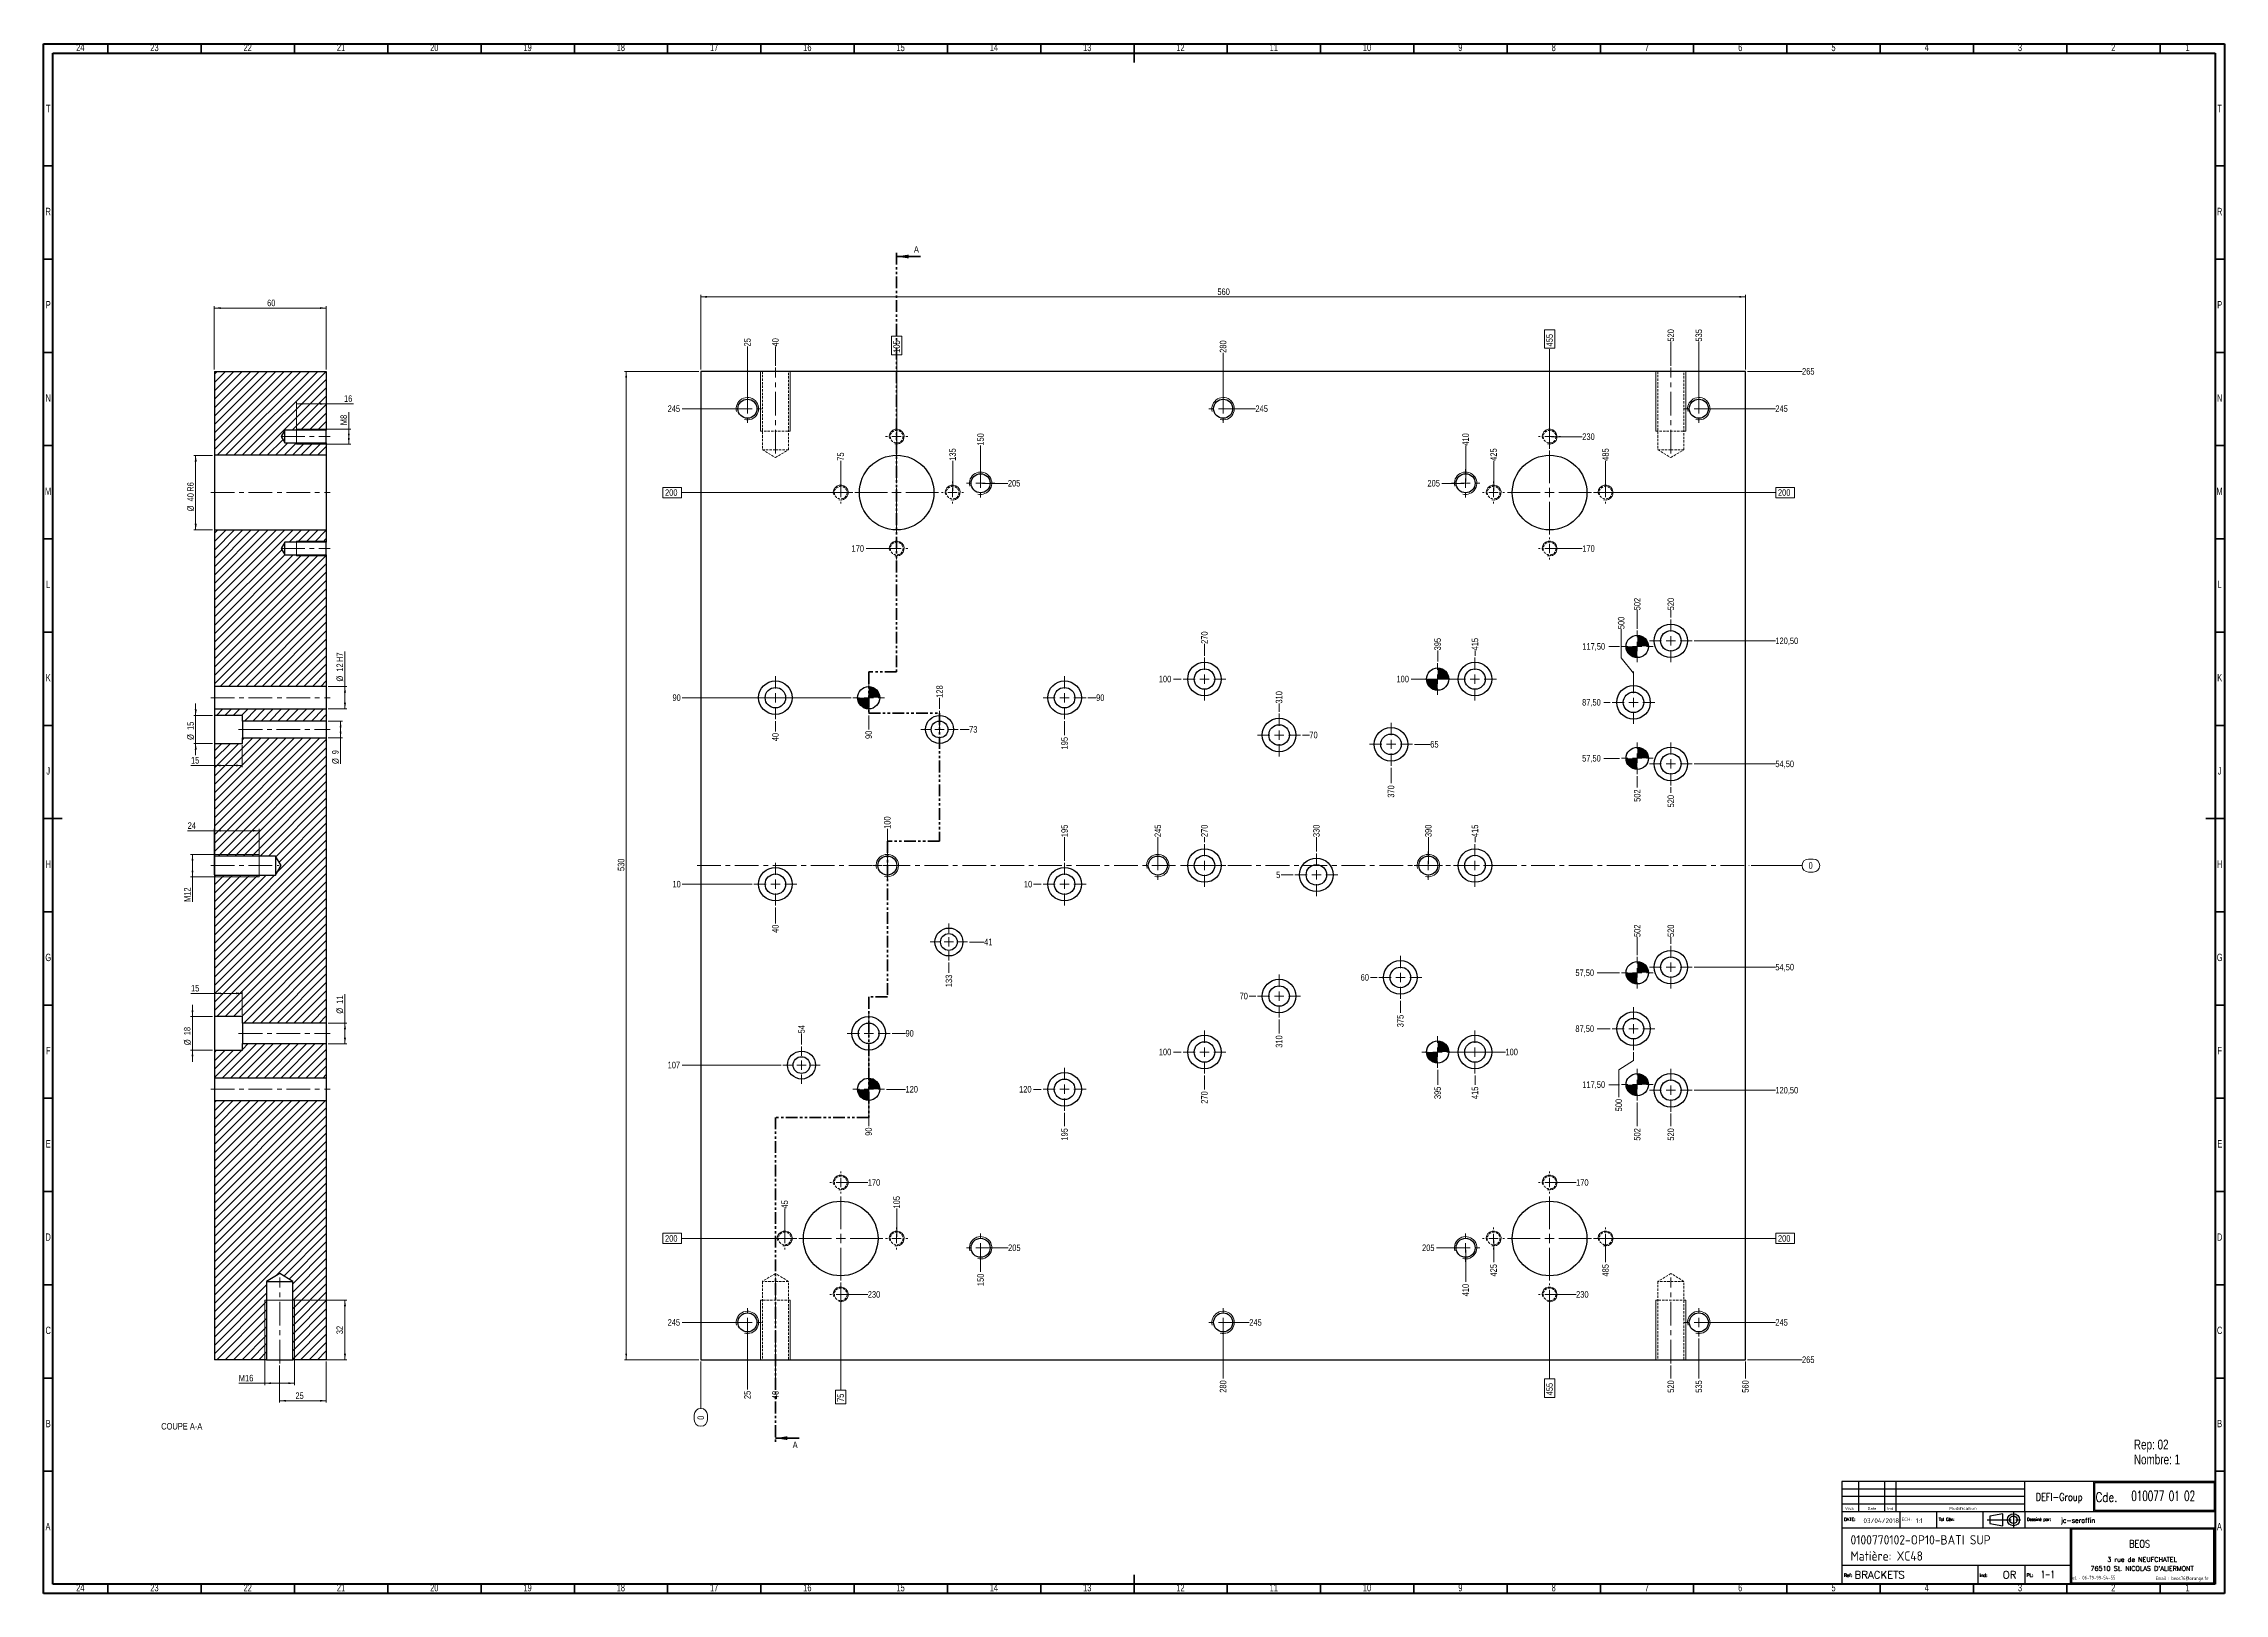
# Model space of a CAD drawing. Header units: millimetres. Extents: x 15 to 1184, y 5 to 836.
import ezdxf

# ---------------------------------------------------------------- set-up
doc = ezdxf.new("R2010")
doc.units = ezdxf.units.MM
for name, pattern in [('CENTERX2', [20.32, 12.7, -2.54, 2.54, -2.54]), ('HIDDEN', [1.905, 1.27, -0.635]), ('PHANTOM', [12.7, 6.35, -1.27, 1.27, -1.27, 1.27, -1.27])]:
    doc.linetypes.add(name, pattern=pattern)
doc.layers.add('DIMENSIONS', color=176, linetype='Continuous')
doc.styles.add('SLDTEXTSTYLE0', font='TXT', dxfattribs={"width": 0.75})
doc.styles.add('SLDTEXTSTYLE1', font='ISOCP')
doc.styles.add('SLDTEXTSTYLE10', font='ISOCP', dxfattribs={"width": 1.147311})
doc.styles.add('SLDTEXTSTYLE11', font='ISOCP', dxfattribs={"width": 1.385904})
doc.styles.add('SLDTEXTSTYLE12', font='ISOCP', dxfattribs={"width": 1.246461})
doc.styles.add('SLDTEXTSTYLE13', font='ROMAND')
doc.styles.add('SLDTEXTSTYLE2', font='ROMANT', dxfattribs={"width": 0.8})
doc.styles.add('SLDTEXTSTYLE3', font='ISOCP', dxfattribs={"width": 0.8})
doc.styles.add('SLDTEXTSTYLE4', font='ROMANS', dxfattribs={"width": 0.8})
doc.styles.add('SLDTEXTSTYLE5', font='ROMANT')
doc.styles.add('SLDTEXTSTYLE6', font='ROMANS')
doc.styles.add('SLDTEXTSTYLE7', font='ROMANT', dxfattribs={"width": 0.65})
doc.styles.add('SLDTEXTSTYLE8', font='ISOCP', dxfattribs={"width": 1.446157})
doc.styles.add('SLDTEXTSTYLE9', font='ISOCP', dxfattribs={"width": 1.294402})
doc.dimstyles.new('SLDDIMSTYLE0', dxfattribs={"dimtxt": 3.5, "dimasz": 3.302, "dimexe": 0, "dimexo": 0.0625, "dimgap": 0.875, "dimtad": 0, "dimtih": 1, "dimtoh": 1, "dimdec": 0, "dimrnd": 1e-09, "dimdsep": 46, "dimtxsty": 'SLDTEXTSTYLE0', "dimblk1": 'NONE', "dimblk2": 'NONE', "dimsah": 1, "dimcen": 0.09, "dimadec": 0, "dimazin": 2, "dimtfac": 1, "dimtdec": 0, "dimtofl": 0, "dimtmove": 0, "dimatfit": 3, "dimldrblk": 'NONE', "dimfxl": 1, "dimfrac": 2, "dimtolj": 1, "dimtzin": 12, "dimarcsym": 0})
doc.dimstyles.new('SLDDIMSTYLE1', dxfattribs={"dimtxt": 3.5, "dimasz": 3.302, "dimexe": 0, "dimexo": 0.0625, "dimgap": 0.875, "dimtad": 0, "dimtih": 1, "dimtoh": 1, "dimrnd": 1e-09, "dimzin": 12, "dimdsep": 46, "dimtxsty": 'SLDTEXTSTYLE0', "dimblk1": 'NONE', "dimblk2": 'NONE', "dimsah": 1, "dimcen": 0.09, "dimadec": 0, "dimazin": 3, "dimtfac": 1, "dimtofl": 0, "dimtmove": 0, "dimatfit": 3, "dimldrblk": 'NONE', "dimfxl": 1, "dimfrac": 2, "dimtolj": 1, "dimtzin": 12, "dimarcsym": 0})
doc.dimstyles.new('SLDDIMSTYLE2', dxfattribs={"dimtxt": 3.5, "dimasz": 3.302, "dimexe": 0, "dimexo": 0.0625, "dimgap": -0.875, "dimtad": 0, "dimtih": 1, "dimtoh": 1, "dimrnd": 1e-09, "dimzin": 12, "dimdsep": 46, "dimtxsty": 'SLDTEXTSTYLE0', "dimblk1": 'NONE', "dimblk2": 'NONE', "dimsah": 1, "dimcen": 0.09, "dimadec": 0, "dimazin": 3, "dimtfac": 1, "dimtofl": 0, "dimtmove": 0, "dimatfit": 3, "dimldrblk": 'NONE', "dimfxl": 1, "dimfrac": 2, "dimtolj": 1, "dimarcsym": 0})
doc.dimstyles.new('SLDDIMSTYLE3', dxfattribs={"dimtxt": 3.5, "dimasz": 3.302, "dimexe": 0, "dimexo": 0.0625, "dimgap": -0.875, "dimtad": 0, "dimtih": 1, "dimtoh": 1, "dimrnd": 1e-09, "dimzin": 12, "dimdsep": 46, "dimtxsty": 'SLDTEXTSTYLE0', "dimblk1": 'NONE', "dimblk2": 'NONE', "dimsah": 1, "dimcen": 0.09, "dimadec": 0, "dimazin": 3, "dimtfac": 1, "dimtofl": 0, "dimtmove": 0, "dimatfit": 3, "dimldrblk": 'NONE', "dimfxl": 1, "dimfrac": 2, "dimtolj": 1, "dimarcsym": 0})
doc.dimstyles.new('SLDDIMSTYLE4', dxfattribs={"dimtxt": 3.5, "dimasz": 3.302, "dimexe": 0, "dimexo": 0.0625, "dimgap": 0.875, "dimtad": 1, "dimrnd": 1e-09, "dimzin": 12, "dimdsep": 46, "dimtxsty": 'SLDTEXTSTYLE0', "dimsah": 1, "dimcen": 0.09, "dimadec": 0, "dimazin": 3, "dimtfac": 1, "dimtofl": 0, "dimtmove": 0, "dimatfit": 3, "dimfxl": 1, "dimfrac": 2, "dimtolj": 1, "dimtzin": 12, "dimarcsym": 0})
doc.dimstyles.new('SLDDIMSTYLE5', dxfattribs={"dimtxt": 3.5, "dimasz": 3.302, "dimexe": 0, "dimexo": 0.0625, "dimgap": 0.875, "dimtad": 1, "dimrnd": 1e-09, "dimzin": 12, "dimdsep": 46, "dimtxsty": 'SLDTEXTSTYLE0', "dimsah": 1, "dimcen": 0.09, "dimadec": 0, "dimazin": 3, "dimtfac": 1, "dimtmove": 0, "dimatfit": 0, "dimfxl": 1, "dimfrac": 2, "dimtolj": 1, "dimtzin": 12, "dimarcsym": 0})

msp = doc.modelspace()

# ---------------------------------------------------------------- texts
at = {"color": 7, "linetype": 'Continuous', "lineweight": 0, "attachment_point": 2, "style": 'SLDTEXTSTYLE0'}
for s, insert, char_height in [('24', (34.67, 836.06), 3.9688), ('23', (74.42, 836.06), 3.9688), ('22', (124.42, 836.06), 3.9688), ('21', (174.42, 836.06), 3.9688), ('20', (224.42, 836.06), 3.9688), ('19', (274.42, 836.06), 3.9688), ('18', (324.42, 836.06), 3.9688), ('17', (374.42, 836.06), 3.9688), ('16', (424.42, 836.06), 3.9688), ('15', (474.42, 836.06), 3.9688), ('14', (524.42, 836.06), 3.9688), ('13', (574.42, 836.06), 3.9688), ('12', (624.42, 836.06), 3.9688), ('11', (674.42, 836.06), 3.9688), ('10', (724.42, 836.06), 3.9688), ('9', (774.46, 836.06), 3.969), ('8', (824.46, 836.06), 3.969), ('7', (874.46, 836.06), 3.969), ('6', (924.46, 836.06), 3.969), ('5', (974.46, 836.06), 3.969), ('4', (1024.46, 836.06), 3.969), ('3', (1074.46, 836.06), 3.969), ('2', (1124.46, 836.06), 3.969), ('1', (1164.21, 836.06), 3.969), ('T', (17.488, 803.31), 3.969), ('T', (1181.488, 803.31), 3.969), ('R', (17.444, 748.06), 3.969), ('R', (1181.444, 748.06), 3.969), ('P', (17.485, 698.06), 3.969), ('P', (1181.485, 698.06), 3.969), ('N', (17.464, 648.06), 3.969), ('N', (1181.464, 648.06), 3.969), ('M', (17.362, 598.06), 3.969), ('M', (1181.362, 598.06), 3.969), ('L', (17.455, 548.06), 3.969), ('L', (1181.455, 548.06), 3.969), ('K', (17.489, 498.06), 3.969), ('K', (1181.489, 498.06), 3.969), ('J', (17.465, 448.06), 3.969), ('J', (1181.465, 448.06), 3.969), ('H', (17.49, 398.06), 3.969), ('H', (1181.49, 398.06), 3.969), ('G', (17.487, 348.06), 3.969), ('G', (1181.487, 348.06), 3.969), ('F', (17.458, 298.06), 3.969), ('F', (1181.458, 298.06), 3.969), ('E', (17.508, 248.06), 3.969), ('E', (1181.508, 248.06), 3.969), ('D', (17.453, 198.06), 3.969), ('D', (1181.453, 198.06), 3.969), ('C', (17.459, 148.06), 3.969), ('C', (1181.459, 148.06), 3.969), ('B', (17.471, 98.06), 3.969), ('COUPE A-A', (89.049, 96.382), 3.5), ('B', (1181.471, 98.06), 3.969), ('A', (17.34, 42.81), 3.969), ('A', (1181.34, 42.81), 3.969), ('24', (34.67, 10.06), 3.9688), ('23', (74.42, 10.06), 3.9688), ('22', (124.42, 10.06), 3.9688), ('21', (174.42, 10.06), 3.9688), ('20', (224.42, 10.06), 3.9688), ('19', (274.42, 10.06), 3.9688), ('18', (324.42, 10.06), 3.9688), ('17', (374.42, 10.06), 3.9688), ('16', (424.42, 10.06), 3.9688), ('15', (474.42, 10.06), 3.9688), ('14', (524.42, 10.06), 3.9688), ('13', (574.42, 10.06), 3.9688), ('12', (624.42, 10.06), 3.9688), ('11', (674.42, 10.06), 3.9688), ('10', (724.42, 10.06), 3.9688), ('9', (774.46, 10.06), 3.969), ('8', (824.46, 10.06), 3.969), ('7', (874.46, 10.06), 3.969), ('6', (924.46, 10.06), 3.969), ('5', (974.46, 10.06), 3.969), ('4', (1024.46, 10.06), 3.969), ('3', (1074.46, 10.06), 3.969), ('2', (1124.46, 10.06), 3.969), ('1', (1164.21, 10.06), 3.969)]:
    msp.add_mtext(s, dxfattribs=dict(at, insert=insert, char_height=char_height))
at = {"color": 7, "linetype": 'Continuous', "char_height": 3.5, "attachment_point": 1, "style": 'SLDTEXTSTYLE0'}
for insert in [(481.526, 727.483), (416.526, 86.405)]:
    msp.add_mtext('A', dxfattribs=dict(at, insert=insert))
at = {"layer": 'DIMENSIONS'}
for s, insert, char_height, attachment_point, style in [('DEFI-Group', (1095.401, 58.708), 4, 2, 'SLDTEXTSTYLE2'), ('Cde.', (1114.982, 59.133), 5, 1, 'SLDTEXTSTYLE2'), ('010077 01 02', (1134.101, 59.947), 5.29167, 1, 'SLDTEXTSTYLE7'), ('Visa', (980.637, 51.354), 1.5671, 1, 'SLDTEXTSTYLE12'), ('Date', (992.806, 51.29), 1.4924, 1, 'SLDTEXTSTYLE10'), ('Ind', (1003.236, 51.29), 1.4924, 1, 'SLDTEXTSTYLE11'), ('Modification', (1036.471, 51.354), 1.56705, 1, 'SLDTEXTSTYLE8'), ('DATE:', (980.016, 45.605), 1.7277, 1, 'SLDTEXTSTYLE6'), ('0100770102-OP10-BATI SUP', (983.585, 36.216), 5, 1, 'SLDTEXTSTYLE1'), ('03/04/2018', (990.515, 45.26), 2.5, 1, 'SLDTEXTSTYLE1'), ('ECH:', (1010.893, 45.567), 1.8141, 1, 'SLDTEXTSTYLE9'), ('1:1', (1018.602, 45.247), 2.5, 1, 'SLDTEXTSTYLE1'), ('Tol Gén:', (1030.934, 45.605), 1.7277, 1, 'SLDTEXTSTYLE4'), ('Dessiné par:', (1078.203, 45.605), 1.72768, 1, 'SLDTEXTSTYLE4'), ('jc-seraffin', (1096.337, 45.427), 2.5, 1, 'SLDTEXTSTYLE5'), ('Matière: XC48', (983.585, 27.57), 5, 1, 'SLDTEXTSTYLE1'), ('3 rue de NEUFCHATEL', (1139.891, 24.455), 2.5, 2, 'SLDTEXTSTYLE13'), ('BEOS', (1138.553, 33.602), 4, 2, 'SLDTEXTSTYLE2'), ('Ref:', (980.016, 15.605), 1.7277, 1, 'SLDTEXTSTYLE6'), ('BRACKETS', (985.757, 16.958), 4, 1, 'SLDTEXTSTYLE5'), ('Ind:', (1052.808, 15.605), 1.7277, 1, 'SLDTEXTSTYLE6'), ('OR', (1065.176, 16.958), 4, 1, 'SLDTEXTSTYLE5'), ('PL:', (1078.016, 15.605), 1.7277, 1, 'SLDTEXTSTYLE6'), ('1-1', (1085.633, 17.18), 4, 1, 'SLDTEXTSTYLE7'), ('Tel. : 06-79-99-54-55', (1113.342, 14.435), 2, 2, 'SLDTEXTSTYLE3'), ("76510 St. NICOLAS D'ALIERMONT", (1139.885, 19.63), 2.5, 2, 'SLDTEXTSTYLE13'), ('Email : beos76@orange.fr', (1161.354, 14.104), 2, 2, 'SLDTEXTSTYLE3')]:
    msp.add_mtext(s, dxfattribs=dict(at, insert=insert, char_height=char_height, attachment_point=attachment_point, style=style))

# ---------------------------------------------------------------- blocks, each defined once
blk = doc.blocks.new('SW_NOTE_0')
at = {"color": 0, "linetype": 'Continuous', "lineweight": 0, "char_height": 5.29, "attachment_point": 1, "style": 'SLDTEXTSTYLE0'}
for s, insert in [('Rep: 02', (0, 6.8)), ('Nombre: 1', (0, -1.2))]:
    blk.add_mtext(s, dxfattribs=dict(at, insert=insert))
blk = doc.blocks.new('_D')
at = {"color": 7, "linetype": 'Continuous', "lineweight": 18}
for p, q in [((961.1, 398.8), (963.6, 398.8)), ((930.3, 395.3), (957.6, 395.3)), ((963.6, 391.8), (961.1, 391.8))]:
    blk.add_line(p, q, dxfattribs=at)
for centre, start, end in [((961.1, 395.3), 90, 270), ((963.6, 395.3), 270, 90)]:
    blk.add_arc(centre, 3.49, start, end, dxfattribs=at)
at = {"color": 7, "linetype": 'Continuous', "lineweight": 18, "insert": (961.1, 397.1), "char_height": 3.5, "attachment_point": 1, "style": 'SLDTEXTSTYLE0'}
blk.add_mtext('0', dxfattribs=at)
blk = doc.blocks.new('_None')
blk = doc.blocks.new('_D_1')
at = {"color": 7, "linetype": 'Continuous', "lineweight": 18}
blk.add_line((684.8, 390.3), (678.3, 390.3), dxfattribs=at)
at = {"color": 7, "linetype": 'Continuous', "lineweight": 18, "insert": (675.7, 392.1), "char_height": 3.5, "attachment_point": 1, "style": 'SLDTEXTSTYLE0'}
blk.add_mtext('5', dxfattribs=at)
blk = doc.blocks.new('_D_2')
at = {"color": 7, "linetype": 'Continuous', "lineweight": 18}
blk.add_line((394.8, 385.3), (357.3, 385.3), dxfattribs=at)
at = {"color": 7, "linetype": 'Continuous', "lineweight": 18, "insert": (352.1, 387.1), "char_height": 3.5, "attachment_point": 1, "style": 'SLDTEXTSTYLE0'}
blk.add_mtext('10', dxfattribs=at)
blk = doc.blocks.new('_D_3')
at = {"color": 7, "linetype": 'Continuous', "lineweight": 18}
blk.add_line((549.8, 385.3), (545.7, 385.3), dxfattribs=at)
at = {"color": 7, "linetype": 'Continuous', "lineweight": 18, "insert": (540.5, 387.1), "char_height": 3.5, "attachment_point": 1, "style": 'SLDTEXTSTYLE0'}
blk.add_mtext('10', dxfattribs=at)
blk = doc.blocks.new('_D_4')
at = {"color": 7, "linetype": 'Continuous', "lineweight": 18}
blk.add_line((511.3, 354.3), (519.2, 354.3), dxfattribs=at)
at = {"color": 7, "linetype": 'Continuous', "lineweight": 18, "insert": (519.2, 356.1), "char_height": 3.5, "attachment_point": 1, "style": 'SLDTEXTSTYLE0'}
blk.add_mtext('41', dxfattribs=at)
blk = doc.blocks.new('_D_5')
at = {"color": 7, "linetype": 'Continuous', "lineweight": 18}
blk.add_line((899.8, 340.8), (943.3, 340.8), dxfattribs=at)
at = {"color": 7, "linetype": 'Continuous', "lineweight": 18, "insert": (943.3, 342.6), "char_height": 3.5, "attachment_point": 1, "style": 'SLDTEXTSTYLE0'}
blk.add_mtext('54,50', dxfattribs=at)
blk = doc.blocks.new('_D_6')
at = {"color": 7, "linetype": 'Continuous', "lineweight": 18}
blk.add_line((859.8, 337.8), (847.7, 337.8), dxfattribs=at)
at = {"color": 7, "linetype": 'Continuous', "lineweight": 18, "insert": (836.1, 339.6), "char_height": 3.5, "attachment_point": 1, "style": 'SLDTEXTSTYLE0'}
blk.add_mtext('57,50', dxfattribs=at)
blk = doc.blocks.new('_D_7')
at = {"color": 7, "linetype": 'Continuous', "lineweight": 18}
blk.add_line((729.8, 335.3), (726.2, 335.3), dxfattribs=at)
at = {"color": 7, "linetype": 'Continuous', "lineweight": 18, "insert": (721, 337.1), "char_height": 3.5, "attachment_point": 1, "style": 'SLDTEXTSTYLE0'}
blk.add_mtext('60', dxfattribs=at)
blk = doc.blocks.new('_D_8')
at = {"color": 7, "linetype": 'Continuous', "lineweight": 18}
blk.add_line((664.8, 325.3), (661.3, 325.3), dxfattribs=at)
at = {"color": 7, "linetype": 'Continuous', "lineweight": 18, "insert": (656.1, 327.1), "char_height": 3.5, "attachment_point": 1, "style": 'SLDTEXTSTYLE0'}
blk.add_mtext('70', dxfattribs=at)
blk = doc.blocks.new('_D_9')
at = {"color": 7, "linetype": 'Continuous', "lineweight": 18}
blk.add_line((854.8, 307.8), (847.7, 307.8), dxfattribs=at)
at = {"color": 7, "linetype": 'Continuous', "lineweight": 18, "insert": (836.1, 309.6), "char_height": 3.5, "attachment_point": 1, "style": 'SLDTEXTSTYLE0'}
blk.add_mtext('87,50', dxfattribs=at)
blk = doc.blocks.new('_D_10')
at = {"color": 7, "linetype": 'Continuous', "lineweight": 18}
blk.add_line((469.8, 305.3), (477, 305.3), dxfattribs=at)
at = {"color": 7, "linetype": 'Continuous', "lineweight": 18, "insert": (477, 307.1), "char_height": 3.5, "attachment_point": 1, "style": 'SLDTEXTSTYLE0'}
blk.add_mtext('90', dxfattribs=at)
blk = doc.blocks.new('_D_11')
at = {"color": 7, "linetype": 'Continuous', "lineweight": 18}
blk.add_line((624.8, 295.3), (620.6, 295.3), dxfattribs=at)
at = {"color": 7, "linetype": 'Continuous', "lineweight": 18, "insert": (612.8, 297.1), "char_height": 3.5, "attachment_point": 1, "style": 'SLDTEXTSTYLE0'}
blk.add_mtext('100', dxfattribs=at)
blk = doc.blocks.new('_D_12')
at = {"color": 7, "linetype": 'Continuous', "lineweight": 18}
blk.add_line((771.8, 295.3), (798.6, 295.3), dxfattribs=at)
at = {"color": 7, "linetype": 'Continuous', "lineweight": 18, "insert": (798.6, 297.1), "char_height": 3.5, "attachment_point": 1, "style": 'SLDTEXTSTYLE0'}
blk.add_mtext('100', dxfattribs=at)
blk = doc.blocks.new('_D_13')
at = {"color": 7, "linetype": 'Continuous', "lineweight": 18}
blk.add_line((410.3, 288.3), (357.3, 288.3), dxfattribs=at)
at = {"color": 7, "linetype": 'Continuous', "lineweight": 18, "insert": (349.5, 290.1), "char_height": 3.5, "attachment_point": 1, "style": 'SLDTEXTSTYLE0'}
blk.add_mtext('107', dxfattribs=at)
blk = doc.blocks.new('_D_14')
at = {"color": 7, "linetype": 'Continuous', "lineweight": 18}
blk.add_line((859.8, 277.8), (854, 277.8), dxfattribs=at)
at = {"color": 7, "linetype": 'Continuous', "lineweight": 18, "insert": (839.8, 279.6), "char_height": 3.5, "attachment_point": 1, "style": 'SLDTEXTSTYLE0'}
blk.add_mtext('117,50', dxfattribs=at)
blk = doc.blocks.new('_D_15')
at = {"color": 7, "linetype": 'Continuous', "lineweight": 18}
blk.add_line((466.8, 275.3), (477, 275.3), dxfattribs=at)
at = {"color": 7, "linetype": 'Continuous', "lineweight": 18, "insert": (477, 277.1), "char_height": 3.5, "attachment_point": 1, "style": 'SLDTEXTSTYLE0'}
blk.add_mtext('120', dxfattribs=at)
blk = doc.blocks.new('_D_16')
at = {"color": 7, "linetype": 'Continuous', "lineweight": 18}
blk.add_line((549.8, 275.3), (545.7, 275.3), dxfattribs=at)
at = {"color": 7, "linetype": 'Continuous', "lineweight": 18, "insert": (537.9, 277.1), "char_height": 3.5, "attachment_point": 1, "style": 'SLDTEXTSTYLE0'}
blk.add_mtext('120', dxfattribs=at)
blk = doc.blocks.new('_D_17')
at = {"color": 7, "linetype": 'Continuous', "lineweight": 18}
blk.add_line((899.8, 274.8), (943.3, 274.8), dxfattribs=at)
at = {"color": 7, "linetype": 'Continuous', "lineweight": 18, "insert": (943.3, 276.6), "char_height": 3.5, "attachment_point": 1, "style": 'SLDTEXTSTYLE0'}
blk.add_mtext('120,50', dxfattribs=at)
blk = doc.blocks.new('_D_18')
at = {"color": 7, "linetype": 'Continuous', "lineweight": 18}
blk.add_line((823.3, 225.3), (836.5, 225.3), dxfattribs=at)
at = {"color": 7, "linetype": 'Continuous', "lineweight": 18, "insert": (836.5, 227.1), "char_height": 3.5, "attachment_point": 1, "style": 'SLDTEXTSTYLE0'}
blk.add_mtext('170', dxfattribs=at)
blk = doc.blocks.new('_D_19')
at = {"color": 7, "linetype": 'Continuous', "lineweight": 18}
blk.add_line((443.3, 225.3), (456.8, 225.3), dxfattribs=at)
at = {"color": 7, "linetype": 'Continuous', "lineweight": 18, "insert": (456.8, 227.1), "char_height": 3.5, "attachment_point": 1, "style": 'SLDTEXTSTYLE0'}
blk.add_mtext('170', dxfattribs=at)
blk = doc.blocks.new('_D_20')
at = {"color": 7, "linetype": 'Continuous', "lineweight": 18}
for p, q in [((845.8, 195.3), (943.3, 195.3)), ((943.6, 192.6), (943.6, 198.1)), ((943.6, 198.1), (953.5, 198.1)), ((953.5, 192.6), (943.6, 192.6)), ((953.5, 198.1), (953.5, 192.6))]:
    blk.add_line(p, q, dxfattribs=at)
at = {"color": 7, "linetype": 'Continuous', "lineweight": 18, "insert": (944.7, 197.1), "char_height": 3.5, "attachment_point": 1, "style": 'SLDTEXTSTYLE0'}
blk.add_mtext('200', dxfattribs=at)
blk = doc.blocks.new('_D_21')
at = {"color": 7, "linetype": 'Continuous', "lineweight": 18}
for p, q in [((347, 192.6), (347, 198.1)), ((347, 198.1), (356.9, 198.1)), ((356.9, 192.6), (347, 192.6)), ((356.9, 198.1), (356.9, 192.6)), ((418.8, 195.3), (357.3, 195.3))]:
    blk.add_line(p, q, dxfattribs=at)
at = {"color": 7, "linetype": 'Continuous', "lineweight": 18, "insert": (348.1, 197.1), "char_height": 3.5, "attachment_point": 1, "style": 'SLDTEXTSTYLE0'}
blk.add_mtext('200', dxfattribs=at)
blk = doc.blocks.new('_D_22')
at = {"color": 7, "linetype": 'Continuous', "lineweight": 18}
blk.add_line((776.3, 190.3), (761.6, 190.3), dxfattribs=at)
at = {"color": 7, "linetype": 'Continuous', "lineweight": 18, "insert": (753.9, 192.1), "char_height": 3.5, "attachment_point": 1, "style": 'SLDTEXTSTYLE0'}
blk.add_mtext('205', dxfattribs=at)
blk = doc.blocks.new('_D_23')
at = {"color": 7, "linetype": 'Continuous', "lineweight": 18}
blk.add_line((518.3, 190.3), (532, 190.3), dxfattribs=at)
at = {"color": 7, "linetype": 'Continuous', "lineweight": 18, "insert": (532, 192.1), "char_height": 3.5, "attachment_point": 1, "style": 'SLDTEXTSTYLE0'}
blk.add_mtext('205', dxfattribs=at)
blk = doc.blocks.new('_D_24')
at = {"color": 7, "linetype": 'Continuous', "lineweight": 18}
blk.add_line((823.3, 165.3), (836.5, 165.3), dxfattribs=at)
at = {"color": 7, "linetype": 'Continuous', "lineweight": 18, "insert": (836.5, 167.1), "char_height": 3.5, "attachment_point": 1, "style": 'SLDTEXTSTYLE0'}
blk.add_mtext('230', dxfattribs=at)
blk = doc.blocks.new('_D_25')
at = {"color": 7, "linetype": 'Continuous', "lineweight": 18}
blk.add_line((443.3, 165.3), (456.8, 165.3), dxfattribs=at)
at = {"color": 7, "linetype": 'Continuous', "lineweight": 18, "insert": (456.8, 167.1), "char_height": 3.5, "attachment_point": 1, "style": 'SLDTEXTSTYLE0'}
blk.add_mtext('230', dxfattribs=at)
blk = doc.blocks.new('_D_26')
at = {"color": 7, "linetype": 'Continuous', "lineweight": 18}
blk.add_line((648.3, 150.3), (661.3, 150.3), dxfattribs=at)
at = {"color": 7, "linetype": 'Continuous', "lineweight": 18, "insert": (661.3, 152.1), "char_height": 3.5, "attachment_point": 1, "style": 'SLDTEXTSTYLE0'}
blk.add_mtext('245', dxfattribs=at)
blk = doc.blocks.new('_D_27')
at = {"color": 7, "linetype": 'Continuous', "lineweight": 18}
blk.add_line((391.3, 150.3), (357.3, 150.3), dxfattribs=at)
at = {"color": 7, "linetype": 'Continuous', "lineweight": 18, "insert": (349.5, 152.1), "char_height": 3.5, "attachment_point": 1, "style": 'SLDTEXTSTYLE0'}
blk.add_mtext('245', dxfattribs=at)
blk = doc.blocks.new('_D_28')
at = {"color": 7, "linetype": 'Continuous', "lineweight": 18}
blk.add_line((903.3, 150.3), (943.3, 150.3), dxfattribs=at)
at = {"color": 7, "linetype": 'Continuous', "lineweight": 18, "insert": (943.3, 152.1), "char_height": 3.5, "attachment_point": 1, "style": 'SLDTEXTSTYLE0'}
blk.add_mtext('245', dxfattribs=at)
blk = doc.blocks.new('_D_29')
at = {"color": 7, "linetype": 'Continuous', "lineweight": 18}
blk.add_line((928.3, 130.3), (957.6, 130.3), dxfattribs=at)
at = {"color": 7, "linetype": 'Continuous', "lineweight": 18, "insert": (957.6, 132.1), "char_height": 3.5, "attachment_point": 1, "style": 'SLDTEXTSTYLE0'}
blk.add_mtext('265', dxfattribs=at)
blk = doc.blocks.new('_D_30')
at = {"color": 7, "linetype": 'Continuous', "lineweight": 18}
blk.add_line((899.8, 449.8), (943.3, 449.8), dxfattribs=at)
at = {"color": 7, "linetype": 'Continuous', "lineweight": 18, "insert": (943.3, 451.6), "char_height": 3.5, "attachment_point": 1, "style": 'SLDTEXTSTYLE0'}
blk.add_mtext('54,50', dxfattribs=at)
blk = doc.blocks.new('_D_31')
at = {"color": 7, "linetype": 'Continuous', "lineweight": 18}
blk.add_line((859.8, 452.8), (851.4, 452.8), dxfattribs=at)
at = {"color": 7, "linetype": 'Continuous', "lineweight": 18, "insert": (839.7, 454.6), "char_height": 3.5, "attachment_point": 1, "style": 'SLDTEXTSTYLE0'}
blk.add_mtext('57,50', dxfattribs=at)
blk = doc.blocks.new('_D_32')
at = {"color": 7, "linetype": 'Continuous', "lineweight": 18}
blk.add_line((749.8, 460.3), (758.3, 460.3), dxfattribs=at)
at = {"color": 7, "linetype": 'Continuous', "lineweight": 18, "insert": (758.3, 462.1), "char_height": 3.5, "attachment_point": 1, "style": 'SLDTEXTSTYLE0'}
blk.add_mtext('65', dxfattribs=at)
blk = doc.blocks.new('_D_33')
at = {"color": 7, "linetype": 'Continuous', "lineweight": 18}
blk.add_line((689.8, 465.3), (693.5, 465.3), dxfattribs=at)
at = {"color": 7, "linetype": 'Continuous', "lineweight": 18, "insert": (693.5, 467.1), "char_height": 3.5, "attachment_point": 1, "style": 'SLDTEXTSTYLE0'}
blk.add_mtext('70', dxfattribs=at)
blk = doc.blocks.new('_D_34')
at = {"color": 7, "linetype": 'Continuous', "lineweight": 18}
blk.add_line((506.3, 468.3), (511.1, 468.3), dxfattribs=at)
at = {"color": 7, "linetype": 'Continuous', "lineweight": 18, "insert": (511.1, 470.1), "char_height": 3.5, "attachment_point": 1, "style": 'SLDTEXTSTYLE0'}
blk.add_mtext('73', dxfattribs=at)
blk = doc.blocks.new('_D_35')
at = {"color": 7, "linetype": 'Continuous', "lineweight": 18}
blk.add_line((854.8, 482.8), (851.4, 482.8), dxfattribs=at)
at = {"color": 7, "linetype": 'Continuous', "lineweight": 18, "insert": (839.7, 484.6), "char_height": 3.5, "attachment_point": 1, "style": 'SLDTEXTSTYLE0'}
blk.add_mtext('87,50', dxfattribs=at)
blk = doc.blocks.new('_D_36')
at = {"color": 7, "linetype": 'Continuous', "lineweight": 18}
blk.add_line((447.8, 485.3), (357.3, 485.3), dxfattribs=at)
at = {"color": 7, "linetype": 'Continuous', "lineweight": 18, "insert": (352.1, 487.1), "char_height": 3.5, "attachment_point": 1, "style": 'SLDTEXTSTYLE0'}
blk.add_mtext('90', dxfattribs=at)
blk = doc.blocks.new('_D_37')
at = {"color": 7, "linetype": 'Continuous', "lineweight": 18}
blk.add_line((574.8, 485.3), (579.2, 485.3), dxfattribs=at)
at = {"color": 7, "linetype": 'Continuous', "lineweight": 18, "insert": (579.2, 487.1), "char_height": 3.5, "attachment_point": 1, "style": 'SLDTEXTSTYLE0'}
blk.add_mtext('90', dxfattribs=at)
blk = doc.blocks.new('_D_38')
at = {"color": 7, "linetype": 'Continuous', "lineweight": 18}
blk.add_line((624.8, 495.3), (620.6, 495.3), dxfattribs=at)
at = {"color": 7, "linetype": 'Continuous', "lineweight": 18, "insert": (612.8, 497.1), "char_height": 3.5, "attachment_point": 1, "style": 'SLDTEXTSTYLE0'}
blk.add_mtext('100', dxfattribs=at)
blk = doc.blocks.new('_D_39')
at = {"color": 7, "linetype": 'Continuous', "lineweight": 18}
blk.add_line((769.8, 495.3), (748, 495.3), dxfattribs=at)
at = {"color": 7, "linetype": 'Continuous', "lineweight": 18, "insert": (740.2, 497.1), "char_height": 3.5, "attachment_point": 1, "style": 'SLDTEXTSTYLE0'}
blk.add_mtext('100', dxfattribs=at)
blk = doc.blocks.new('_D_40')
at = {"color": 7, "linetype": 'Continuous', "lineweight": 18}
blk.add_line((859.8, 512.8), (854, 512.8), dxfattribs=at)
at = {"color": 7, "linetype": 'Continuous', "lineweight": 18, "insert": (839.8, 514.6), "char_height": 3.5, "attachment_point": 1, "style": 'SLDTEXTSTYLE0'}
blk.add_mtext('117,50', dxfattribs=at)
blk = doc.blocks.new('_D_41')
at = {"color": 7, "linetype": 'Continuous', "lineweight": 18}
blk.add_line((899.8, 515.8), (943.3, 515.8), dxfattribs=at)
at = {"color": 7, "linetype": 'Continuous', "lineweight": 18, "insert": (943.3, 517.6), "char_height": 3.5, "attachment_point": 1, "style": 'SLDTEXTSTYLE0'}
blk.add_mtext('120,50', dxfattribs=at)
blk = doc.blocks.new('_D_42')
at = {"color": 7, "linetype": 'Continuous', "lineweight": 18}
blk.add_line((823.3, 565.3), (839.8, 565.3), dxfattribs=at)
at = {"color": 7, "linetype": 'Continuous', "lineweight": 18, "insert": (839.8, 567.1), "char_height": 3.5, "attachment_point": 1, "style": 'SLDTEXTSTYLE0'}
blk.add_mtext('170', dxfattribs=at)
blk = doc.blocks.new('_D_43')
at = {"color": 7, "linetype": 'Continuous', "lineweight": 18}
blk.add_line((471.3, 565.3), (455.9, 565.3), dxfattribs=at)
at = {"color": 7, "linetype": 'Continuous', "lineweight": 18, "insert": (448.1, 567.1), "char_height": 3.5, "attachment_point": 1, "style": 'SLDTEXTSTYLE0'}
blk.add_mtext('170', dxfattribs=at)
blk = doc.blocks.new('_D_44')
at = {"color": 7, "linetype": 'Continuous', "lineweight": 18}
for p, q in [((347, 592.6), (347, 598.1)), ((347, 598.1), (356.9, 598.1)), ((356.9, 598.1), (356.9, 592.6)), ((356.9, 592.6), (347, 592.6)), ((448.8, 595.3), (357.3, 595.3))]:
    blk.add_line(p, q, dxfattribs=at)
at = {"color": 7, "linetype": 'Continuous', "lineweight": 18, "insert": (348.1, 597.1), "char_height": 3.5, "attachment_point": 1, "style": 'SLDTEXTSTYLE0'}
blk.add_mtext('200', dxfattribs=at)
blk = doc.blocks.new('_D_45')
at = {"color": 7, "linetype": 'Continuous', "lineweight": 18}
for p, q in [((943.6, 592.6), (943.6, 598.1)), ((943.6, 598.1), (953.5, 598.1)), ((953.5, 598.1), (953.5, 592.6)), ((845.8, 595.3), (943.3, 595.3)), ((953.5, 592.6), (943.6, 592.6))]:
    blk.add_line(p, q, dxfattribs=at)
at = {"color": 7, "linetype": 'Continuous', "lineweight": 18, "insert": (944.7, 597.1), "char_height": 3.5, "attachment_point": 1, "style": 'SLDTEXTSTYLE0'}
blk.add_mtext('200', dxfattribs=at)
blk = doc.blocks.new('_D_46')
at = {"color": 7, "linetype": 'Continuous', "lineweight": 18}
blk.add_line((518.3, 600.3), (531.9, 600.3), dxfattribs=at)
at = {"color": 7, "linetype": 'Continuous', "lineweight": 18, "insert": (531.9, 602.1), "char_height": 3.5, "attachment_point": 1, "style": 'SLDTEXTSTYLE0'}
blk.add_mtext('205', dxfattribs=at)
blk = doc.blocks.new('_D_47')
at = {"color": 7, "linetype": 'Continuous', "lineweight": 18}
blk.add_line((776.3, 600.3), (764.6, 600.3), dxfattribs=at)
at = {"color": 7, "linetype": 'Continuous', "lineweight": 18, "insert": (756.8, 602.1), "char_height": 3.5, "attachment_point": 1, "style": 'SLDTEXTSTYLE0'}
blk.add_mtext('205', dxfattribs=at)
blk = doc.blocks.new('_D_48')
at = {"color": 7, "linetype": 'Continuous', "lineweight": 18}
blk.add_line((823.3, 625.3), (839.8, 625.3), dxfattribs=at)
at = {"color": 7, "linetype": 'Continuous', "lineweight": 18, "insert": (839.8, 627.1), "char_height": 3.5, "attachment_point": 1, "style": 'SLDTEXTSTYLE0'}
blk.add_mtext('230', dxfattribs=at)
blk = doc.blocks.new('_D_49')
at = {"color": 7, "linetype": 'Continuous', "lineweight": 18}
blk.add_line((648.3, 640.3), (664.6, 640.3), dxfattribs=at)
at = {"color": 7, "linetype": 'Continuous', "lineweight": 18, "insert": (664.6, 642.1), "char_height": 3.5, "attachment_point": 1, "style": 'SLDTEXTSTYLE0'}
blk.add_mtext('245', dxfattribs=at)
blk = doc.blocks.new('_D_50')
at = {"color": 7, "linetype": 'Continuous', "lineweight": 18}
blk.add_line((903.3, 640.3), (943.3, 640.3), dxfattribs=at)
at = {"color": 7, "linetype": 'Continuous', "lineweight": 18, "insert": (943.3, 642.1), "char_height": 3.5, "attachment_point": 1, "style": 'SLDTEXTSTYLE0'}
blk.add_mtext('245', dxfattribs=at)
blk = doc.blocks.new('_D_51')
at = {"color": 7, "linetype": 'Continuous', "lineweight": 18}
blk.add_line((391.3, 640.3), (357.3, 640.3), dxfattribs=at)
at = {"color": 7, "linetype": 'Continuous', "lineweight": 18, "insert": (349.5, 642.1), "char_height": 3.5, "attachment_point": 1, "style": 'SLDTEXTSTYLE0'}
blk.add_mtext('245', dxfattribs=at)
blk = doc.blocks.new('_D_52')
at = {"color": 7, "linetype": 'Continuous', "lineweight": 18}
blk.add_line((928.3, 660.3), (957.6, 660.3), dxfattribs=at)
at = {"color": 7, "linetype": 'Continuous', "lineweight": 18, "insert": (957.6, 662.1), "char_height": 3.5, "attachment_point": 1, "style": 'SLDTEXTSTYLE0'}
blk.add_mtext('265', dxfattribs=at)
blk = doc.blocks.new('_D_53')
at = {"color": 7, "linetype": 'Continuous', "lineweight": 18}
for p, q in [((367.3, 129.3), (367.3, 104.2)), ((363.8, 98.1), (363.8, 100.7)), ((370.8, 100.7), (370.8, 98.1))]:
    blk.add_line(p, q, dxfattribs=at)
for centre, start, end in [((367.3, 100.7), 0, 180), ((367.3, 98.1), 180, 0)]:
    blk.add_arc(centre, 3.49, start, end, dxfattribs=at)
at = {"color": 7, "linetype": 'Continuous', "lineweight": 18, "insert": (365.5, 98.1), "char_height": 3.5, "attachment_point": 1, "rotation": 90, "style": 'SLDTEXTSTYLE0'}
blk.add_mtext('0', dxfattribs=at)
blk = doc.blocks.new('_D_54')
at = {"color": 7, "linetype": 'Continuous', "lineweight": 18}
blk.add_line((392.3, 149.3), (392.3, 114.3), dxfattribs=at)
at = {"color": 7, "linetype": 'Continuous', "lineweight": 18, "insert": (390.5, 109.2), "char_height": 3.5, "attachment_point": 1, "rotation": 90, "style": 'SLDTEXTSTYLE0'}
blk.add_mtext('25', dxfattribs=at)
blk = doc.blocks.new('_D_55')
at = {"color": 7, "linetype": 'Continuous', "lineweight": 18}
blk.add_line((392.3, 641.3), (392.3, 673.7), dxfattribs=at)
at = {"color": 7, "linetype": 'Continuous', "lineweight": 18, "insert": (390.5, 673.7), "char_height": 3.5, "attachment_point": 1, "rotation": 90, "style": 'SLDTEXTSTYLE0'}
blk.add_mtext('25', dxfattribs=at)
blk = doc.blocks.new('_D_56')
at = {"color": 7, "linetype": 'Continuous', "lineweight": 18}
blk.add_line((407.3, 127.3), (407.3, 114.3), dxfattribs=at)
at = {"color": 7, "linetype": 'Continuous', "lineweight": 18, "insert": (405.5, 109.2), "char_height": 3.5, "attachment_point": 1, "rotation": 90, "style": 'SLDTEXTSTYLE0'}
blk.add_mtext('40', dxfattribs=at)
blk = doc.blocks.new('_D_57')
at = {"color": 7, "linetype": 'Continuous', "lineweight": 18}
blk.add_line((407.3, 372.8), (407.3, 364.3), dxfattribs=at)
at = {"color": 7, "linetype": 'Continuous', "lineweight": 18, "insert": (405.5, 359.2), "char_height": 3.5, "attachment_point": 1, "rotation": 90, "style": 'SLDTEXTSTYLE0'}
blk.add_mtext('40', dxfattribs=at)
blk = doc.blocks.new('_D_58')
at = {"color": 7, "linetype": 'Continuous', "lineweight": 18}
blk.add_line((407.3, 472.8), (407.3, 467.2), dxfattribs=at)
at = {"color": 7, "linetype": 'Continuous', "lineweight": 18, "insert": (405.5, 462), "char_height": 3.5, "attachment_point": 1, "rotation": 90, "style": 'SLDTEXTSTYLE0'}
blk.add_mtext('40', dxfattribs=at)
blk = doc.blocks.new('_D_59')
at = {"color": 7, "linetype": 'Continuous', "lineweight": 18}
blk.add_line((407.3, 663.3), (407.3, 673.7), dxfattribs=at)
at = {"color": 7, "linetype": 'Continuous', "lineweight": 18, "insert": (405.5, 673.7), "char_height": 3.5, "attachment_point": 1, "rotation": 90, "style": 'SLDTEXTSTYLE0'}
blk.add_mtext('40', dxfattribs=at)
blk = doc.blocks.new('_D_60')
at = {"color": 7, "linetype": 'Continuous', "lineweight": 18}
blk.add_line((412.3, 196.3), (412.3, 211.4), dxfattribs=at)
at = {"color": 7, "linetype": 'Continuous', "lineweight": 18, "insert": (410.5, 211.4), "char_height": 3.5, "attachment_point": 1, "rotation": 90, "style": 'SLDTEXTSTYLE0'}
blk.add_mtext('45', dxfattribs=at)
blk = doc.blocks.new('_D_61')
at = {"color": 7, "linetype": 'Continuous', "lineweight": 18}
blk.add_line((421.3, 299.3), (421.3, 305.3), dxfattribs=at)
at = {"color": 7, "linetype": 'Continuous', "lineweight": 18, "insert": (419.5, 305.3), "char_height": 3.5, "attachment_point": 1, "rotation": 90, "style": 'SLDTEXTSTYLE0'}
blk.add_mtext('54', dxfattribs=at)
blk = doc.blocks.new('_D_62')
at = {"color": 7, "linetype": 'Continuous', "lineweight": 18}
for p, q in [((442.3, 171.8), (442.3, 114.3)), ((439.5, 106.7), (439.5, 114)), ((439.5, 114), (445.1, 114)), ((445.1, 106.7), (439.5, 106.7)), ((445.1, 114), (445.1, 106.7))]:
    blk.add_line(p, q, dxfattribs=at)
at = {"color": 7, "linetype": 'Continuous', "lineweight": 18, "insert": (440.5, 107.7), "char_height": 3.5, "attachment_point": 1, "rotation": 90, "style": 'SLDTEXTSTYLE0'}
blk.add_mtext('75', dxfattribs=at)
blk = doc.blocks.new('_D_63')
at = {"color": 7, "linetype": 'Continuous', "lineweight": 18}
blk.add_line((442.3, 596.3), (442.3, 612.4), dxfattribs=at)
at = {"color": 7, "linetype": 'Continuous', "lineweight": 18, "insert": (440.5, 612.4), "char_height": 3.5, "attachment_point": 1, "rotation": 90, "style": 'SLDTEXTSTYLE0'}
blk.add_mtext('75', dxfattribs=at)
blk = doc.blocks.new('_D_64')
at = {"color": 7, "linetype": 'Continuous', "lineweight": 18}
blk.add_line((457.3, 292.8), (457.3, 255.6), dxfattribs=at)
at = {"color": 7, "linetype": 'Continuous', "lineweight": 18, "insert": (455.5, 250.4), "char_height": 3.5, "attachment_point": 1, "rotation": 90, "style": 'SLDTEXTSTYLE0'}
blk.add_mtext('90', dxfattribs=at)
blk = doc.blocks.new('_D_65')
at = {"color": 7, "linetype": 'Continuous', "lineweight": 18}
blk.add_line((457.3, 475.8), (457.3, 468.3), dxfattribs=at)
at = {"color": 7, "linetype": 'Continuous', "lineweight": 18, "insert": (455.5, 463.2), "char_height": 3.5, "attachment_point": 1, "rotation": 90, "style": 'SLDTEXTSTYLE0'}
blk.add_mtext('90', dxfattribs=at)
blk = doc.blocks.new('_D_66')
at = {"color": 7, "linetype": 'Continuous', "lineweight": 18}
blk.add_line((467.3, 396.3), (467.3, 415), dxfattribs=at)
at = {"color": 7, "linetype": 'Continuous', "lineweight": 18, "insert": (465.5, 415), "char_height": 3.5, "attachment_point": 1, "rotation": 90, "style": 'SLDTEXTSTYLE0'}
blk.add_mtext('100', dxfattribs=at)
blk = doc.blocks.new('_D_67')
at = {"color": 7, "linetype": 'Continuous', "lineweight": 18}
blk.add_line((472.3, 196.3), (472.3, 211.4), dxfattribs=at)
at = {"color": 7, "linetype": 'Continuous', "lineweight": 18, "insert": (470.5, 211.4), "char_height": 3.5, "attachment_point": 1, "rotation": 90, "style": 'SLDTEXTSTYLE0'}
blk.add_mtext('105', dxfattribs=at)
blk = doc.blocks.new('_D_68')
at = {"color": 7, "linetype": 'Continuous', "lineweight": 18}
for p, q in [((469.5, 669.3), (469.5, 679.2)), ((469.5, 679.2), (475.1, 679.2)), ((475.1, 679.2), (475.1, 669.3)), ((475.1, 669.3), (469.5, 669.3)), ((472.3, 618.8), (472.3, 668.9))]:
    blk.add_line(p, q, dxfattribs=at)
at = {"color": 7, "linetype": 'Continuous', "lineweight": 18, "insert": (470.5, 670.3), "char_height": 3.5, "attachment_point": 1, "rotation": 90, "style": 'SLDTEXTSTYLE0'}
blk.add_mtext('105', dxfattribs=at)
blk = doc.blocks.new('_D_69')
at = {"color": 7, "linetype": 'Continuous', "lineweight": 18}
blk.add_line((495.3, 479.3), (495.3, 485.3), dxfattribs=at)
at = {"color": 7, "linetype": 'Continuous', "lineweight": 18, "insert": (493.5, 485.3), "char_height": 3.5, "attachment_point": 1, "rotation": 90, "style": 'SLDTEXTSTYLE0'}
blk.add_mtext('128', dxfattribs=at)
blk = doc.blocks.new('_D_70')
at = {"color": 7, "linetype": 'Continuous', "lineweight": 18}
blk.add_line((500.3, 343.3), (500.3, 337.8), dxfattribs=at)
at = {"color": 7, "linetype": 'Continuous', "lineweight": 18, "insert": (498.5, 330.1), "char_height": 3.5, "attachment_point": 1, "rotation": 90, "style": 'SLDTEXTSTYLE0'}
blk.add_mtext('133', dxfattribs=at)
blk = doc.blocks.new('_D_71')
at = {"color": 7, "linetype": 'Continuous', "lineweight": 18}
blk.add_line((502.3, 596.3), (502.3, 612.4), dxfattribs=at)
at = {"color": 7, "linetype": 'Continuous', "lineweight": 18, "insert": (500.5, 612.4), "char_height": 3.5, "attachment_point": 1, "rotation": 90, "style": 'SLDTEXTSTYLE0'}
blk.add_mtext('135', dxfattribs=at)
blk = doc.blocks.new('_D_72')
at = {"color": 7, "linetype": 'Continuous', "lineweight": 18}
blk.add_line((517.3, 189.3), (517.3, 177.5), dxfattribs=at)
at = {"color": 7, "linetype": 'Continuous', "lineweight": 18, "insert": (515.5, 169.8), "char_height": 3.5, "attachment_point": 1, "rotation": 90, "style": 'SLDTEXTSTYLE0'}
blk.add_mtext('150', dxfattribs=at)
blk = doc.blocks.new('_D_73')
at = {"color": 7, "linetype": 'Continuous', "lineweight": 18}
blk.add_line((517.3, 601.3), (517.3, 620.5), dxfattribs=at)
at = {"color": 7, "linetype": 'Continuous', "lineweight": 18, "insert": (515.5, 620.5), "char_height": 3.5, "attachment_point": 1, "rotation": 90, "style": 'SLDTEXTSTYLE0'}
blk.add_mtext('150', dxfattribs=at)
blk = doc.blocks.new('_D_74')
at = {"color": 7, "linetype": 'Continuous', "lineweight": 18}
blk.add_line((562.3, 262.8), (562.3, 255.6), dxfattribs=at)
at = {"color": 7, "linetype": 'Continuous', "lineweight": 18, "insert": (560.5, 247.8), "char_height": 3.5, "attachment_point": 1, "rotation": 90, "style": 'SLDTEXTSTYLE0'}
blk.add_mtext('195', dxfattribs=at)
blk = doc.blocks.new('_D_75')
at = {"color": 7, "linetype": 'Continuous', "lineweight": 18}
blk.add_line((562.3, 397.8), (562.3, 410.6), dxfattribs=at)
at = {"color": 7, "linetype": 'Continuous', "lineweight": 18, "insert": (560.5, 410.6), "char_height": 3.5, "attachment_point": 1, "rotation": 90, "style": 'SLDTEXTSTYLE0'}
blk.add_mtext('195', dxfattribs=at)
blk = doc.blocks.new('_D_76')
at = {"color": 7, "linetype": 'Continuous', "lineweight": 18}
blk.add_line((562.3, 472.8), (562.3, 465.3), dxfattribs=at)
at = {"color": 7, "linetype": 'Continuous', "lineweight": 18, "insert": (560.5, 457.6), "char_height": 3.5, "attachment_point": 1, "rotation": 90, "style": 'SLDTEXTSTYLE0'}
blk.add_mtext('195', dxfattribs=at)
blk = doc.blocks.new('_D_77')
at = {"color": 7, "linetype": 'Continuous', "lineweight": 18}
blk.add_line((612.3, 396.3), (612.3, 410.6), dxfattribs=at)
at = {"color": 7, "linetype": 'Continuous', "lineweight": 18, "insert": (610.5, 410.6), "char_height": 3.5, "attachment_point": 1, "rotation": 90, "style": 'SLDTEXTSTYLE0'}
blk.add_mtext('245', dxfattribs=at)
blk = doc.blocks.new('_D_78')
at = {"color": 7, "linetype": 'Continuous', "lineweight": 18}
blk.add_line((637.3, 282.8), (637.3, 275.3), dxfattribs=at)
at = {"color": 7, "linetype": 'Continuous', "lineweight": 18, "insert": (635.5, 267.6), "char_height": 3.5, "attachment_point": 1, "rotation": 90, "style": 'SLDTEXTSTYLE0'}
blk.add_mtext('270', dxfattribs=at)
blk = doc.blocks.new('_D_79')
at = {"color": 7, "linetype": 'Continuous', "lineweight": 18}
blk.add_line((637.3, 407.8), (637.3, 410.6), dxfattribs=at)
at = {"color": 7, "linetype": 'Continuous', "lineweight": 18, "insert": (635.5, 410.6), "char_height": 3.5, "attachment_point": 1, "rotation": 90, "style": 'SLDTEXTSTYLE0'}
blk.add_mtext('270', dxfattribs=at)
blk = doc.blocks.new('_D_80')
at = {"color": 7, "linetype": 'Continuous', "lineweight": 18}
blk.add_line((637.3, 507.8), (637.3, 514.2), dxfattribs=at)
at = {"color": 7, "linetype": 'Continuous', "lineweight": 18, "insert": (635.5, 514.2), "char_height": 3.5, "attachment_point": 1, "rotation": 90, "style": 'SLDTEXTSTYLE0'}
blk.add_mtext('270', dxfattribs=at)
blk = doc.blocks.new('_D_81')
at = {"color": 7, "linetype": 'Continuous', "lineweight": 18}
blk.add_line((647.3, 149.3), (647.3, 120.3), dxfattribs=at)
at = {"color": 7, "linetype": 'Continuous', "lineweight": 18, "insert": (645.5, 112.6), "char_height": 3.5, "attachment_point": 1, "rotation": 90, "style": 'SLDTEXTSTYLE0'}
blk.add_mtext('280', dxfattribs=at)
blk = doc.blocks.new('_D_82')
at = {"color": 7, "linetype": 'Continuous', "lineweight": 18}
blk.add_line((647.3, 641.3), (647.3, 670.3), dxfattribs=at)
at = {"color": 7, "linetype": 'Continuous', "lineweight": 18, "insert": (645.5, 670.3), "char_height": 3.5, "attachment_point": 1, "rotation": 90, "style": 'SLDTEXTSTYLE0'}
blk.add_mtext('280', dxfattribs=at)
blk = doc.blocks.new('_D_83')
at = {"color": 7, "linetype": 'Continuous', "lineweight": 18}
blk.add_line((677.3, 312.8), (677.3, 305.3), dxfattribs=at)
at = {"color": 7, "linetype": 'Continuous', "lineweight": 18, "insert": (675.5, 297.6), "char_height": 3.5, "attachment_point": 1, "rotation": 90, "style": 'SLDTEXTSTYLE0'}
blk.add_mtext('310', dxfattribs=at)
blk = doc.blocks.new('_D_84')
at = {"color": 7, "linetype": 'Continuous', "lineweight": 18}
blk.add_line((677.3, 477.8), (677.3, 482.2), dxfattribs=at)
at = {"color": 7, "linetype": 'Continuous', "lineweight": 18, "insert": (675.5, 482.2), "char_height": 3.5, "attachment_point": 1, "rotation": 90, "style": 'SLDTEXTSTYLE0'}
blk.add_mtext('310', dxfattribs=at)
blk = doc.blocks.new('_D_85')
at = {"color": 7, "linetype": 'Continuous', "lineweight": 18}
blk.add_line((697.3, 402.8), (697.3, 410.6), dxfattribs=at)
at = {"color": 7, "linetype": 'Continuous', "lineweight": 18, "insert": (695.5, 410.6), "char_height": 3.5, "attachment_point": 1, "rotation": 90, "style": 'SLDTEXTSTYLE0'}
blk.add_mtext('330', dxfattribs=at)
blk = doc.blocks.new('_D_86')
at = {"color": 7, "linetype": 'Continuous', "lineweight": 18}
blk.add_line((737.3, 447.8), (737.3, 439.5), dxfattribs=at)
at = {"color": 7, "linetype": 'Continuous', "lineweight": 18, "insert": (735.5, 431.7), "char_height": 3.5, "attachment_point": 1, "rotation": 90, "style": 'SLDTEXTSTYLE0'}
blk.add_mtext('370', dxfattribs=at)
blk = doc.blocks.new('_D_87')
at = {"color": 7, "linetype": 'Continuous', "lineweight": 18}
blk.add_line((742.3, 322.8), (742.3, 316.4), dxfattribs=at)
at = {"color": 7, "linetype": 'Continuous', "lineweight": 18, "insert": (740.5, 308.6), "char_height": 3.5, "attachment_point": 1, "rotation": 90, "style": 'SLDTEXTSTYLE0'}
blk.add_mtext('375', dxfattribs=at)
blk = doc.blocks.new('_D_88')
at = {"color": 7, "linetype": 'Continuous', "lineweight": 18}
blk.add_line((757.3, 396.3), (757.3, 410.6), dxfattribs=at)
at = {"color": 7, "linetype": 'Continuous', "lineweight": 18, "insert": (755.5, 410.6), "char_height": 3.5, "attachment_point": 1, "rotation": 90, "style": 'SLDTEXTSTYLE0'}
blk.add_mtext('390', dxfattribs=at)
blk = doc.blocks.new('_D_89')
at = {"color": 7, "linetype": 'Continuous', "lineweight": 18}
blk.add_line((762.3, 504.8), (762.3, 510.7), dxfattribs=at)
at = {"color": 7, "linetype": 'Continuous', "lineweight": 18, "insert": (760.5, 510.7), "char_height": 3.5, "attachment_point": 1, "rotation": 90, "style": 'SLDTEXTSTYLE0'}
blk.add_mtext('395', dxfattribs=at)
blk = doc.blocks.new('_D_90')
at = {"color": 7, "linetype": 'Continuous', "lineweight": 18}
blk.add_line((762.3, 285.8), (762.3, 277.8), dxfattribs=at)
at = {"color": 7, "linetype": 'Continuous', "lineweight": 18, "insert": (760.5, 270.1), "char_height": 3.5, "attachment_point": 1, "rotation": 90, "style": 'SLDTEXTSTYLE0'}
blk.add_mtext('395', dxfattribs=at)
blk = doc.blocks.new('_D_91')
at = {"color": 7, "linetype": 'Continuous', "lineweight": 18}
blk.add_line((777.3, 601.3), (777.3, 620.5), dxfattribs=at)
at = {"color": 7, "linetype": 'Continuous', "lineweight": 18, "insert": (775.5, 620.5), "char_height": 3.5, "attachment_point": 1, "rotation": 90, "style": 'SLDTEXTSTYLE0'}
blk.add_mtext('410', dxfattribs=at)
blk = doc.blocks.new('_D_92')
at = {"color": 7, "linetype": 'Continuous', "lineweight": 18}
blk.add_line((777.3, 189.3), (777.3, 172.1), dxfattribs=at)
at = {"color": 7, "linetype": 'Continuous', "lineweight": 18, "insert": (775.5, 164.3), "char_height": 3.5, "attachment_point": 1, "rotation": 90, "style": 'SLDTEXTSTYLE0'}
blk.add_mtext('410', dxfattribs=at)
blk = doc.blocks.new('_D_93')
at = {"color": 7, "linetype": 'Continuous', "lineweight": 18}
blk.add_line((782.3, 282.8), (782.3, 277.8), dxfattribs=at)
at = {"color": 7, "linetype": 'Continuous', "lineweight": 18, "insert": (780.5, 270.1), "char_height": 3.5, "attachment_point": 1, "rotation": 90, "style": 'SLDTEXTSTYLE0'}
blk.add_mtext('415', dxfattribs=at)
blk = doc.blocks.new('_D_94')
at = {"color": 7, "linetype": 'Continuous', "lineweight": 18}
blk.add_line((782.3, 407.8), (782.3, 410.6), dxfattribs=at)
at = {"color": 7, "linetype": 'Continuous', "lineweight": 18, "insert": (780.5, 410.6), "char_height": 3.5, "attachment_point": 1, "rotation": 90, "style": 'SLDTEXTSTYLE0'}
blk.add_mtext('415', dxfattribs=at)
blk = doc.blocks.new('_D_95')
at = {"color": 7, "linetype": 'Continuous', "lineweight": 18}
blk.add_line((782.3, 507.8), (782.3, 510.7), dxfattribs=at)
at = {"color": 7, "linetype": 'Continuous', "lineweight": 18, "insert": (780.5, 510.7), "char_height": 3.5, "attachment_point": 1, "rotation": 90, "style": 'SLDTEXTSTYLE0'}
blk.add_mtext('415', dxfattribs=at)
blk = doc.blocks.new('_D_96')
at = {"color": 7, "linetype": 'Continuous', "lineweight": 18}
blk.add_line((792.3, 194.3), (792.3, 182.6), dxfattribs=at)
at = {"color": 7, "linetype": 'Continuous', "lineweight": 18, "insert": (790.5, 174.9), "char_height": 3.5, "attachment_point": 1, "rotation": 90, "style": 'SLDTEXTSTYLE0'}
blk.add_mtext('425', dxfattribs=at)
blk = doc.blocks.new('_D_97')
at = {"color": 7, "linetype": 'Continuous', "lineweight": 18}
blk.add_line((792.3, 596.3), (792.3, 612.4), dxfattribs=at)
at = {"color": 7, "linetype": 'Continuous', "lineweight": 18, "insert": (790.5, 612.4), "char_height": 3.5, "attachment_point": 1, "rotation": 90, "style": 'SLDTEXTSTYLE0'}
blk.add_mtext('425', dxfattribs=at)
blk = doc.blocks.new('_D_98')
at = {"color": 7, "linetype": 'Continuous', "lineweight": 18}
for p, q in [((822.3, 164.3), (822.3, 120.3)), ((819.5, 110.1), (819.5, 120)), ((819.5, 120), (825.1, 120)), ((825.1, 120), (825.1, 110.1)), ((825.1, 110.1), (819.5, 110.1))]:
    blk.add_line(p, q, dxfattribs=at)
at = {"color": 7, "linetype": 'Continuous', "lineweight": 18, "insert": (820.5, 111.2), "char_height": 3.5, "attachment_point": 1, "rotation": 90, "style": 'SLDTEXTSTYLE0'}
blk.add_mtext('455', dxfattribs=at)
blk = doc.blocks.new('_D_99')
at = {"color": 7, "linetype": 'Continuous', "lineweight": 18}
for p, q in [((819.5, 672.7), (819.5, 682.6)), ((819.5, 682.6), (825.1, 682.6)), ((825.1, 682.6), (825.1, 672.7)), ((825.1, 672.7), (819.5, 672.7)), ((822.3, 618.8), (822.3, 672.3))]:
    blk.add_line(p, q, dxfattribs=at)
at = {"color": 7, "linetype": 'Continuous', "lineweight": 18, "insert": (820.5, 673.7), "char_height": 3.5, "attachment_point": 1, "rotation": 90, "style": 'SLDTEXTSTYLE0'}
blk.add_mtext('455', dxfattribs=at)
blk = doc.blocks.new('_D_100')
at = {"color": 7, "linetype": 'Continuous', "lineweight": 18}
blk.add_line((852.3, 194.3), (852.3, 182.6), dxfattribs=at)
at = {"color": 7, "linetype": 'Continuous', "lineweight": 18, "insert": (850.5, 174.9), "char_height": 3.5, "attachment_point": 1, "rotation": 90, "style": 'SLDTEXTSTYLE0'}
blk.add_mtext('485', dxfattribs=at)
blk = doc.blocks.new('_D_101')
at = {"color": 7, "linetype": 'Continuous', "lineweight": 18}
blk.add_line((852.3, 596.3), (852.3, 612.4), dxfattribs=at)
at = {"color": 7, "linetype": 'Continuous', "lineweight": 18, "insert": (850.5, 612.4), "char_height": 3.5, "attachment_point": 1, "rotation": 90, "style": 'SLDTEXTSTYLE0'}
blk.add_mtext('485', dxfattribs=at)
blk = doc.blocks.new('_D_102')
at = {"color": 7, "linetype": 'Continuous', "lineweight": 18}
for p, q in [((867.3, 290.7), (867.3, 295.3)), ((859.4, 285.7), (867.3, 290.7)), ((859.4, 285.7), (859.4, 271.2))]:
    blk.add_line(p, q, dxfattribs=at)
at = {"color": 7, "linetype": 'Continuous', "lineweight": 18, "insert": (857.6, 263.5), "char_height": 3.5, "attachment_point": 1, "rotation": 90, "style": 'SLDTEXTSTYLE0'}
blk.add_mtext('500', dxfattribs=at)
blk = doc.blocks.new('_D_103')
at = {"color": 7, "linetype": 'Continuous', "lineweight": 18}
for p, q in [((860.7, 506.8), (860.7, 522.1)), ((860.7, 506.8), (867.3, 498.5)), ((867.3, 498.5), (867.3, 495.3))]:
    blk.add_line(p, q, dxfattribs=at)
at = {"color": 7, "linetype": 'Continuous', "lineweight": 18, "insert": (858.9, 522.1), "char_height": 3.5, "attachment_point": 1, "rotation": 90, "style": 'SLDTEXTSTYLE0'}
blk.add_mtext('500', dxfattribs=at)
blk = doc.blocks.new('_D_104')
at = {"color": 7, "linetype": 'Continuous', "lineweight": 18}
blk.add_line((869.3, 268.3), (869.3, 255.6), dxfattribs=at)
at = {"color": 7, "linetype": 'Continuous', "lineweight": 18, "insert": (867.5, 247.8), "char_height": 3.5, "attachment_point": 1, "rotation": 90, "style": 'SLDTEXTSTYLE0'}
blk.add_mtext('502', dxfattribs=at)
blk = doc.blocks.new('_D_105')
at = {"color": 7, "linetype": 'Continuous', "lineweight": 18}
blk.add_line((869.3, 347.3), (869.3, 357), dxfattribs=at)
at = {"color": 7, "linetype": 'Continuous', "lineweight": 18, "insert": (867.5, 357), "char_height": 3.5, "attachment_point": 1, "rotation": 90, "style": 'SLDTEXTSTYLE0'}
blk.add_mtext('502', dxfattribs=at)
blk = doc.blocks.new('_D_106')
at = {"color": 7, "linetype": 'Continuous', "lineweight": 18}
blk.add_line((869.3, 522.3), (869.3, 532.2), dxfattribs=at)
at = {"color": 7, "linetype": 'Continuous', "lineweight": 18, "insert": (867.5, 532.2), "char_height": 3.5, "attachment_point": 1, "rotation": 90, "style": 'SLDTEXTSTYLE0'}
blk.add_mtext('502', dxfattribs=at)
blk = doc.blocks.new('_D_107')
at = {"color": 7, "linetype": 'Continuous', "lineweight": 18}
blk.add_line((869.3, 443.3), (869.3, 437.2), dxfattribs=at)
at = {"color": 7, "linetype": 'Continuous', "lineweight": 18, "insert": (867.5, 429.5), "char_height": 3.5, "attachment_point": 1, "rotation": 90, "style": 'SLDTEXTSTYLE0'}
blk.add_mtext('502', dxfattribs=at)
blk = doc.blocks.new('_D_108')
at = {"color": 7, "linetype": 'Continuous', "lineweight": 18}
blk.add_line((887.3, 262.3), (887.3, 255.6), dxfattribs=at)
at = {"color": 7, "linetype": 'Continuous', "lineweight": 18, "insert": (885.5, 247.8), "char_height": 3.5, "attachment_point": 1, "rotation": 90, "style": 'SLDTEXTSTYLE0'}
blk.add_mtext('520', dxfattribs=at)
blk = doc.blocks.new('_D_109')
at = {"color": 7, "linetype": 'Continuous', "lineweight": 18}
blk.add_line((887.3, 353.3), (887.3, 357), dxfattribs=at)
at = {"color": 7, "linetype": 'Continuous', "lineweight": 18, "insert": (885.5, 357), "char_height": 3.5, "attachment_point": 1, "rotation": 90, "style": 'SLDTEXTSTYLE0'}
blk.add_mtext('520', dxfattribs=at)
blk = doc.blocks.new('_D_110')
at = {"color": 7, "linetype": 'Continuous', "lineweight": 18}
blk.add_line((887.3, 528.3), (887.3, 532.2), dxfattribs=at)
at = {"color": 7, "linetype": 'Continuous', "lineweight": 18, "insert": (885.5, 532.2), "char_height": 3.5, "attachment_point": 1, "rotation": 90, "style": 'SLDTEXTSTYLE0'}
blk.add_mtext('520', dxfattribs=at)
blk = doc.blocks.new('_D_111')
at = {"color": 7, "linetype": 'Continuous', "lineweight": 18}
blk.add_line((887.3, 663.3), (887.3, 676.3), dxfattribs=at)
at = {"color": 7, "linetype": 'Continuous', "lineweight": 18, "insert": (885.5, 676.3), "char_height": 3.5, "attachment_point": 1, "rotation": 90, "style": 'SLDTEXTSTYLE0'}
blk.add_mtext('520', dxfattribs=at)
blk = doc.blocks.new('_D_112')
at = {"color": 7, "linetype": 'Continuous', "lineweight": 18}
blk.add_line((887.3, 127.3), (887.3, 120.3), dxfattribs=at)
at = {"color": 7, "linetype": 'Continuous', "lineweight": 18, "insert": (885.5, 112.6), "char_height": 3.5, "attachment_point": 1, "rotation": 90, "style": 'SLDTEXTSTYLE0'}
blk.add_mtext('520', dxfattribs=at)
blk = doc.blocks.new('_D_113')
at = {"color": 7, "linetype": 'Continuous', "lineweight": 18}
blk.add_line((887.3, 437.3), (887.3, 434.3), dxfattribs=at)
at = {"color": 7, "linetype": 'Continuous', "lineweight": 18, "insert": (885.5, 426.5), "char_height": 3.5, "attachment_point": 1, "rotation": 90, "style": 'SLDTEXTSTYLE0'}
blk.add_mtext('520', dxfattribs=at)
blk = doc.blocks.new('_D_114')
at = {"color": 7, "linetype": 'Continuous', "lineweight": 18}
blk.add_line((902.3, 141.7), (902.3, 120.3), dxfattribs=at)
at = {"color": 7, "linetype": 'Continuous', "lineweight": 18, "insert": (900.5, 112.6), "char_height": 3.5, "attachment_point": 1, "rotation": 90, "style": 'SLDTEXTSTYLE0'}
blk.add_mtext('535', dxfattribs=at)
blk = doc.blocks.new('_D_115')
at = {"color": 7, "linetype": 'Continuous', "lineweight": 18}
blk.add_line((902.3, 641.3), (902.3, 676.3), dxfattribs=at)
at = {"color": 7, "linetype": 'Continuous', "lineweight": 18, "insert": (900.5, 676.3), "char_height": 3.5, "attachment_point": 1, "rotation": 90, "style": 'SLDTEXTSTYLE0'}
blk.add_mtext('535', dxfattribs=at)
blk = doc.blocks.new('_D_116')
at = {"color": 7, "linetype": 'Continuous', "lineweight": 18}
blk.add_line((927.3, 129.3), (927.3, 120.3), dxfattribs=at)
at = {"color": 7, "linetype": 'Continuous', "lineweight": 18, "insert": (925.5, 112.6), "char_height": 3.5, "attachment_point": 1, "rotation": 90, "style": 'SLDTEXTSTYLE0'}
blk.add_mtext('560', dxfattribs=at)
blk = doc.blocks.new('_D_117')
at = {"color": 7, "linetype": 'Continuous', "lineweight": 18}
for p, q in [((367.3, 661.3), (367.3, 701.3)), ((927.3, 700.3), (367.3, 700.3)), ((927.3, 661.3), (927.3, 701.3))]:
    blk.add_line(p, q, dxfattribs=at)
for points in [[(367.3, 700.3), (370.6, 699.8), (370.6, 700.8)], [(927.3, 700.3), (924, 700.8), (924, 699.8)]]:
    blk.add_solid(points, dxfattribs=at)
at = {"color": 7, "linetype": 'Continuous', "lineweight": 18, "insert": (644.2, 704.8), "char_height": 3.5, "attachment_point": 1, "style": 'SLDTEXTSTYLE0'}
blk.add_mtext('560', dxfattribs=at)
blk = doc.blocks.new('_D_118')
at = {"color": 7, "linetype": 'Continuous', "lineweight": 18}
for p, q in [((366.3, 660.3), (326.3, 660.3)), ((327.3, 660.3), (327.3, 130.3)), ((366.3, 130.3), (326.3, 130.3))]:
    blk.add_line(p, q, dxfattribs=at)
for points in [[(327.3, 660.3), (326.8, 657), (327.8, 657)], [(327.3, 130.3), (327.8, 133.6), (326.8, 133.6)]]:
    blk.add_solid(points, dxfattribs=at)
at = {"color": 7, "linetype": 'Continuous', "lineweight": 18, "insert": (322.8, 392.4), "char_height": 3.5, "attachment_point": 1, "rotation": 90, "style": 'SLDTEXTSTYLE0'}
blk.add_mtext('530', dxfattribs=at)
blk = doc.blocks.new('SW_CENTERMARKSYMBOL_0')
at = {"color": 0, "linetype": 'Continuous', "lineweight": 0}
for p, q in [((0, 5), (0, 22.5)), ((-5, 0), (-22.5, 0)), ((0, 0), (-2.5, 0)), ((0, 0), (0, 2.5)), ((0, 0), (0, -2.5)), ((0, 0), (2.5, 0)), ((5, 0), (22.5, 0)), ((0, -5), (0, -22.5))]:
    blk.add_line(p, q, dxfattribs=at)
blk = doc.blocks.new('SW_CENTERMARKSYMBOL_1')
at = {"color": 0, "linetype": 'Continuous', "lineweight": 0}
for p, q in [((0, 5), (0, 22.5)), ((-5, 0), (-22.5, 0)), ((0, 0), (-2.5, 0)), ((0, 0), (0, 2.5)), ((0, 0), (0, -2.5)), ((0, 0), (2.5, 0)), ((5, 0), (22.5, 0)), ((0, -5), (0, -22.5))]:
    blk.add_line(p, q, dxfattribs=at)
blk = doc.blocks.new('SW_CENTERMARKSYMBOL_2')
at = {"color": 0, "linetype": 'Continuous', "lineweight": 0}
for p, q in [((0, 5), (0, 22.5)), ((-5, 0), (-22.5, 0)), ((0, 0), (-2.5, 0)), ((0, 0), (0, 2.5)), ((0, 0), (0, -2.5)), ((0, 0), (2.5, 0)), ((5, 0), (22.5, 0)), ((0, -5), (0, -22.5))]:
    blk.add_line(p, q, dxfattribs=at)
blk = doc.blocks.new('SW_CENTERMARKSYMBOL_3')
at = {"color": 0, "linetype": 'Continuous', "lineweight": 0}
for p, q in [((0, 5), (0, 22.5)), ((-5, 0), (-22.5, 0)), ((0, 0), (-2.5, 0)), ((0, 0), (0, 2.5)), ((0, 0), (0, -2.5)), ((0, 0), (2.5, 0)), ((5, 0), (22.5, 0)), ((0, -5), (0, -22.5))]:
    blk.add_line(p, q, dxfattribs=at)
blk = doc.blocks.new('SW_CENTERMARKSYMBOL_4')
at = {"color": 0, "linetype": 'Continuous', "lineweight": 0}
for p, q in [((-5, 0), (-8.5, 0)), ((0, 0), (-2.5, 0)), ((0, 5), (0, 8.5)), ((0, 0), (0, 2.5)), ((0, 0), (0, -2.5)), ((0, 0), (2.5, 0)), ((5, 0), (8.5, 0)), ((0, -5), (0, -8.5))]:
    blk.add_line(p, q, dxfattribs=at)
blk = doc.blocks.new('SW_CENTERMARKSYMBOL_5')
at = {"color": 0, "linetype": 'Continuous', "lineweight": 0}
for p, q in [((-5, 0), (-8.5, 0)), ((0, 0), (-2.5, 0)), ((0, 5), (0, 8.5)), ((0, 0), (0, 2.5)), ((0, 0), (0, -2.5)), ((0, 0), (2.5, 0)), ((5, 0), (8.5, 0)), ((0, -5), (0, -8.5))]:
    blk.add_line(p, q, dxfattribs=at)
blk = doc.blocks.new('SW_CENTERMARKSYMBOL_6')
at = {"color": 0, "linetype": 'Continuous', "lineweight": 0}
for p, q in [((-5, 0), (-8.5, 0)), ((0, 0), (-2.5, 0)), ((0, 5), (0, 8.5)), ((0, 0), (0, 2.5)), ((0, 0), (0, -2.5)), ((0, 0), (2.5, 0)), ((5, 0), (8.5, 0)), ((0, -5), (0, -8.5))]:
    blk.add_line(p, q, dxfattribs=at)
blk = doc.blocks.new('SW_CENTERMARKSYMBOL_7')
at = {"color": 0, "linetype": 'Continuous', "lineweight": 0}
for p, q in [((-5, 0), (-8.5, 0)), ((0, 0), (-2.5, 0)), ((0, 5), (0, 8.5)), ((0, 0), (0, 2.5)), ((0, 0), (0, -2.5)), ((0, 0), (2.5, 0)), ((5, 0), (8.5, 0)), ((0, -5), (0, -8.5))]:
    blk.add_line(p, q, dxfattribs=at)
blk = doc.blocks.new('SW_CENTERMARKSYMBOL_8')
at = {"color": 0, "linetype": 'Continuous', "lineweight": 0}
for p, q in [((-5, 0), (-8.5, 0)), ((0, 0), (-2.5, 0)), ((0, 5), (0, 8.5)), ((0, 0), (0, 2.5)), ((0, 0), (0, -2.5)), ((0, 0), (2.5, 0)), ((5, 0), (8.5, 0)), ((0, -5), (0, -8.5))]:
    blk.add_line(p, q, dxfattribs=at)
blk = doc.blocks.new('SW_CENTERMARKSYMBOL_9')
at = {"color": 0, "linetype": 'Continuous', "lineweight": 0}
for p, q in [((-5, 0), (-8.5, 0)), ((0, 0), (-2.5, 0)), ((0, 5), (0, 8.5)), ((0, 0), (0, 2.5)), ((0, 0), (0, -2.5)), ((0, 0), (2.5, 0)), ((5, 0), (8.5, 0)), ((0, -5), (0, -8.5))]:
    blk.add_line(p, q, dxfattribs=at)
blk = doc.blocks.new('SW_CENTERMARKSYMBOL_10')
at = {"color": 0, "linetype": 'Continuous', "lineweight": 0}
for p, q in [((-5, 0), (-8.5, 0)), ((0, 0), (-2.5, 0)), ((0, 5), (0, 8.5)), ((0, 0), (0, 2.5)), ((0, 0), (0, -2.5)), ((0, 0), (2.5, 0)), ((5, 0), (8.5, 0)), ((0, -5), (0, -8.5))]:
    blk.add_line(p, q, dxfattribs=at)
blk = doc.blocks.new('SW_CENTERMARKSYMBOL_11')
at = {"color": 0, "linetype": 'Continuous', "lineweight": 0}
for p, q in [((-5, 0), (-8.5, 0)), ((0, 0), (-2.5, 0)), ((0, 5), (0, 8.5)), ((0, 0), (0, 2.5)), ((0, 0), (0, -2.5)), ((0, 0), (2.5, 0)), ((5, 0), (8.5, 0)), ((0, -5), (0, -8.5))]:
    blk.add_line(p, q, dxfattribs=at)
blk = doc.blocks.new('SW_CENTERMARKSYMBOL_12')
at = {"color": 0, "linetype": 'Continuous', "lineweight": 0}
for p, q in [((-5, 0), (-11.5, 0)), ((0, 0), (-2.5, 0)), ((0, 5), (0, 11.5)), ((0, 0), (0, 2.5)), ((0, 0), (0, -2.5)), ((0, 0), (2.5, 0)), ((5, 0), (11.5, 0)), ((0, -5), (0, -11.5))]:
    blk.add_line(p, q, dxfattribs=at)
blk = doc.blocks.new('SW_CENTERMARKSYMBOL_13')
at = {"color": 0, "linetype": 'Continuous', "lineweight": 0}
for p, q in [((-5, 0), (-11.5, 0)), ((0, 0), (-2.5, 0)), ((0, 5), (0, 11.5)), ((0, 0), (0, 2.5)), ((0, 0), (0, -2.5)), ((0, 0), (2.5, 0)), ((5, 0), (11.5, 0)), ((0, -5), (0, -11.5))]:
    blk.add_line(p, q, dxfattribs=at)
blk = doc.blocks.new('SW_CENTERMARKSYMBOL_14')
at = {"color": 0, "linetype": 'Continuous', "lineweight": 0}
for p, q in [((-5, 0), (-11.5, 0)), ((0, 0), (-2.5, 0)), ((0, 5), (0, 11.5)), ((0, 0), (0, 2.5)), ((0, 0), (0, -2.5)), ((0, 0), (2.5, 0)), ((5, 0), (11.5, 0)), ((0, -5), (0, -11.5))]:
    blk.add_line(p, q, dxfattribs=at)
blk = doc.blocks.new('SW_CENTERMARKSYMBOL_15')
at = {"color": 0, "linetype": 'Continuous', "lineweight": 0}
for p, q in [((-5, 0), (-11.5, 0)), ((0, 0), (-2.5, 0)), ((0, 5), (0, 11.5)), ((0, 0), (0, 2.5)), ((0, 0), (0, -2.5)), ((0, 0), (2.5, 0)), ((5, 0), (11.5, 0)), ((0, -5), (0, -11.5))]:
    blk.add_line(p, q, dxfattribs=at)
blk = doc.blocks.new('SW_CENTERMARKSYMBOL_16')
at = {"color": 0, "linetype": 'Continuous', "lineweight": 0}
for p, q in [((0, 5), (0, 16.5)), ((-5, 0), (-11.5, 0)), ((0, 0), (-2.5, 0)), ((0, 0), (0, 2.5)), ((0, 0), (0, -2.5)), ((0, 0), (2.5, 0)), ((5, 0), (11.5, 0)), ((0, -5), (0, -11.5))]:
    blk.add_line(p, q, dxfattribs=at)
blk = doc.blocks.new('SW_CENTERMARKSYMBOL_17')
at = {"color": 0, "linetype": 'Continuous', "lineweight": 0}
for p, q in [((-5, 0), (-11.5, 0)), ((0, 0), (-2.5, 0)), ((0, 5), (0, 11.5)), ((0, 0), (0, 2.5)), ((0, 0), (0, -2.5)), ((0, 0), (2.5, 0)), ((5, 0), (11.5, 0)), ((0, -5), (0, -11.5))]:
    blk.add_line(p, q, dxfattribs=at)
blk = doc.blocks.new('SW_CENTERMARKSYMBOL_18')
at = {"color": 0, "linetype": 'Continuous', "lineweight": 0}
for p, q in [((-5, 0), (-11.5, 0)), ((0, 0), (-2.5, 0)), ((0, 5), (0, 11.5)), ((0, 0), (0, 2.5)), ((0, 0), (0, -2.5)), ((0, 0), (2.5, 0)), ((5, 0), (11.5, 0)), ((0, -5), (0, -11.5))]:
    blk.add_line(p, q, dxfattribs=at)
blk = doc.blocks.new('SW_CENTERMARKSYMBOL_19')
at = {"color": 0, "linetype": 'Continuous', "lineweight": 0}
for p, q in [((-5, 0), (-11.5, 0)), ((0, 0), (-2.5, 0)), ((0, 5), (0, 11.5)), ((0, 0), (0, 2.5)), ((0, 0), (0, -2.5)), ((0, 0), (2.5, 0)), ((5, 0), (11.5, 0)), ((0, -5), (0, -11.5))]:
    blk.add_line(p, q, dxfattribs=at)
blk = doc.blocks.new('SW_CENTERMARKSYMBOL_20')
at = {"color": 0, "linetype": 'Continuous', "lineweight": 0}
for p, q in [((-5, 0), (-11.5, 0)), ((0, 0), (-2.5, 0)), ((0, 5), (0, 11.5)), ((0, 0), (0, 2.5)), ((0, 0), (0, -2.5)), ((0, 0), (2.5, 0)), ((5, 0), (11.5, 0)), ((0, -5), (0, -11.5))]:
    blk.add_line(p, q, dxfattribs=at)
blk = doc.blocks.new('SW_CENTERMARKSYMBOL_21')
at = {"color": 0, "linetype": 'Continuous', "lineweight": 0}
for p, q in [((-5, 0), (-11.5, 0)), ((0, 0), (-2.5, 0)), ((0, 5), (0, 11.5)), ((0, 0), (0, 2.5)), ((0, 0), (0, -2.5)), ((0, 0), (2.5, 0)), ((5, 0), (11.5, 0)), ((0, -5), (0, -11.5))]:
    blk.add_line(p, q, dxfattribs=at)
blk = doc.blocks.new('SW_CENTERMARKSYMBOL_22')
at = {"color": 0, "linetype": 'Continuous', "lineweight": 0}
for p, q in [((-5, 0), (-11.5, 0)), ((0, 0), (-2.5, 0)), ((0, 5), (0, 11.5)), ((0, 0), (0, 2.5)), ((0, 0), (0, -2.5)), ((0, 0), (2.5, 0)), ((5, 0), (11.5, 0)), ((0, -5), (0, -11.5))]:
    blk.add_line(p, q, dxfattribs=at)
blk = doc.blocks.new('SW_CENTERMARKSYMBOL_23')
at = {"color": 0, "linetype": 'Continuous', "lineweight": 0}
for p, q in [((-5, 0), (-11.5, 0)), ((0, 0), (-2.5, 0)), ((0, 5), (0, 11.5)), ((0, 0), (0, 2.5)), ((0, 0), (0, -2.5)), ((0, 0), (2.5, 0)), ((5, 0), (11.5, 0)), ((0, -5), (0, -11.5))]:
    blk.add_line(p, q, dxfattribs=at)
blk = doc.blocks.new('SW_CENTERMARKSYMBOL_24')
at = {"color": 0, "linetype": 'Continuous', "lineweight": 0}
for p, q in [((-5, 0), (-11.5, 0)), ((0, 0), (-2.5, 0)), ((0, 5), (0, 11.5)), ((0, 0), (0, 2.5)), ((0, 0), (0, -2.5)), ((0, 0), (2.5, 0)), ((5, 0), (11.5, 0)), ((0, -5), (0, -11.5))]:
    blk.add_line(p, q, dxfattribs=at)
blk = doc.blocks.new('SW_CENTERMARKSYMBOL_25')
at = {"color": 0, "linetype": 'Continuous', "lineweight": 0}
for p, q in [((-5, 0), (-11.5, 0)), ((0, 0), (-2.5, 0)), ((0, 5), (0, 11.5)), ((0, 0), (0, 2.5)), ((0, 0), (0, -2.5)), ((0, 0), (2.5, 0)), ((5, 0), (11.5, 0)), ((0, -5), (0, -11.5))]:
    blk.add_line(p, q, dxfattribs=at)
blk = doc.blocks.new('SW_CENTERMARKSYMBOL_26')
at = {"color": 0, "linetype": 'Continuous', "lineweight": 0}
for p, q in [((-5, 0), (-11.5, 0)), ((0, 0), (-2.5, 0)), ((0, 5), (0, 11.5)), ((0, 0), (0, 2.5)), ((0, 0), (0, -2.5)), ((0, 0), (2.5, 0)), ((5, 0), (11.5, 0)), ((0, -5), (0, -11.5))]:
    blk.add_line(p, q, dxfattribs=at)
blk = doc.blocks.new('SW_CENTERMARKSYMBOL_27')
at = {"color": 0, "linetype": 'Continuous', "lineweight": 0}
for p, q in [((-5, 0), (-11.5, 0)), ((0, 0), (-2.5, 0)), ((0, 5), (0, 11.5)), ((0, 0), (0, 2.5)), ((0, 0), (0, -2.5)), ((0, 0), (2.5, 0)), ((5, 0), (11.5, 0)), ((0, -5), (0, -11.5))]:
    blk.add_line(p, q, dxfattribs=at)
blk = doc.blocks.new('SW_CENTERMARKSYMBOL_28')
at = {"color": 0, "linetype": 'Continuous', "lineweight": 0}
for p, q in [((-5, 0), (-11.5, 0)), ((0, 0), (-2.5, 0)), ((0, 5), (0, 11.5)), ((0, 0), (0, 2.5)), ((0, 0), (0, -2.5)), ((0, 0), (2.5, 0)), ((5, 0), (11.5, 0)), ((0, -5), (0, -11.5))]:
    blk.add_line(p, q, dxfattribs=at)
blk = doc.blocks.new('SW_CENTERMARKSYMBOL_29')
at = {"color": 0, "linetype": 'Continuous', "lineweight": 0}
for p, q in [((-5, 0), (-11.5, 0)), ((0, 0), (-2.5, 0)), ((0, 5), (0, 11.5)), ((0, 0), (0, 2.5)), ((0, 0), (0, -2.5)), ((0, 0), (2.5, 0)), ((5, 0), (11.5, 0)), ((0, -5), (0, -11.5))]:
    blk.add_line(p, q, dxfattribs=at)
blk = doc.blocks.new('SW_CENTERMARKSYMBOL_30')
at = {"color": 0, "linetype": 'Continuous', "lineweight": 0}
for p, q in [((-5, 0), (-11.5, 0)), ((0, 0), (-2.5, 0)), ((0, 5), (0, 11.5)), ((0, 0), (0, 2.5)), ((0, 0), (0, -2.5)), ((0, 0), (2.5, 0)), ((5, 0), (11.5, 0)), ((0, -5), (0, -11.5))]:
    blk.add_line(p, q, dxfattribs=at)
blk = doc.blocks.new('SW_CENTERMARKSYMBOL_31')
at = {"color": 0, "linetype": 'Continuous', "lineweight": 0}
for p, q in [((-5, 0), (-11.5, 0)), ((0, 0), (-2.5, 0)), ((0, 5), (0, 11.5)), ((0, 0), (0, 2.5)), ((0, 0), (0, -2.5)), ((0, 0), (2.5, 0)), ((5, 0), (11.5, 0)), ((0, -5), (0, -11.5))]:
    blk.add_line(p, q, dxfattribs=at)
blk = doc.blocks.new('SW_CENTERMARKSYMBOL_32')
at = {"color": 0, "linetype": 'Continuous', "lineweight": 0}
for p, q in [((-5, 0), (-11.5, 0)), ((0, 0), (-2.5, 0)), ((0, 5), (0, 11.5)), ((0, 0), (0, 2.5)), ((0, 0), (0, -2.5)), ((0, 0), (2.5, 0)), ((5, 0), (11.5, 0)), ((0, -5), (0, -11.5))]:
    blk.add_line(p, q, dxfattribs=at)
blk = doc.blocks.new('SW_CENTERMARKSYMBOL_33')
at = {"color": 0, "linetype": 'Continuous', "lineweight": 0}
for p, q in [((-5, 0), (-11.5, 0)), ((0, 0), (-2.5, 0)), ((0, 5), (0, 11.5)), ((0, 0), (0, 2.5)), ((0, 0), (0, -2.5)), ((0, 0), (2.5, 0)), ((5, 0), (11.5, 0)), ((0, -5), (0, -11.5))]:
    blk.add_line(p, q, dxfattribs=at)
blk = doc.blocks.new('SW_CENTERMARKSYMBOL_34')
at = {"color": 0, "linetype": 'Continuous', "lineweight": 0}
for p, q in [((-5, 0), (-11.5, 0)), ((0, 0), (-2.5, 0)), ((0, 5), (0, 11.5)), ((0, 0), (0, 2.5)), ((0, 0), (0, -2.5)), ((0, 0), (2.5, 0)), ((5, 0), (11.5, 0)), ((0, -5), (0, -11.5))]:
    blk.add_line(p, q, dxfattribs=at)
blk = doc.blocks.new('SW_CENTERMARKSYMBOL_35')
at = {"color": 0, "linetype": 'Continuous', "lineweight": 0}
for p, q in [((-5, 0), (-10, 0)), ((0, 0), (-2.5, 0)), ((0, 5), (0, 10)), ((0, 0), (0, 2.5)), ((0, 0), (0, -2.5)), ((0, 0), (2.5, 0)), ((5, 0), (10, 0)), ((0, -5), (0, -10))]:
    blk.add_line(p, q, dxfattribs=at)
blk = doc.blocks.new('SW_CENTERMARKSYMBOL_36')
at = {"color": 0, "linetype": 'Continuous', "lineweight": 0}
for p, q in [((-5, 0), (-10, 0)), ((0, 0), (-2.5, 0)), ((0, 5), (0, 10)), ((0, 0), (0, 2.5)), ((0, 0), (0, -2.5)), ((0, 0), (2.5, 0)), ((5, 0), (10, 0)), ((0, -5), (0, -10))]:
    blk.add_line(p, q, dxfattribs=at)
blk = doc.blocks.new('SW_CENTERMARKSYMBOL_37')
at = {"color": 0, "linetype": 'Continuous', "lineweight": 0}
for p, q in [((-5, 0), (-10, 0)), ((0, 0), (-2.5, 0)), ((0, 5), (0, 10)), ((0, 0), (0, 2.5)), ((0, 0), (0, -2.5)), ((0, 0), (2.5, 0)), ((5, 0), (10, 0)), ((0, -5), (0, -10))]:
    blk.add_line(p, q, dxfattribs=at)
blk = doc.blocks.new('SW_CENTERMARKSYMBOL_38')
at = {"color": 0, "linetype": 'Continuous', "lineweight": 0}
for p, q in [((-5, 0), (-7.6, 0)), ((0, 0), (-2.5, 0)), ((0, 5), (0, 7.6)), ((0, 0), (0, 2.5)), ((0, 0), (0, -2.5)), ((0, 0), (2.5, 0)), ((5, 0), (7.6, 0)), ((0, -5), (0, -7.6))]:
    blk.add_line(p, q, dxfattribs=at)
blk = doc.blocks.new('SW_CENTERMARKSYMBOL_39')
at = {"color": 0, "linetype": 'Continuous', "lineweight": 0}
for p, q in [((-5, 0), (-7.6, 0)), ((0, 0), (-2.5, 0)), ((0, 5), (0, 7.6)), ((0, 0), (0, 2.5)), ((0, 0), (0, -2.5)), ((0, 0), (2.5, 0)), ((5, 0), (7.6, 0)), ((0, -5), (0, -7.6))]:
    blk.add_line(p, q, dxfattribs=at)
blk = doc.blocks.new('SW_CENTERMARKSYMBOL_40')
at = {"color": 0, "linetype": 'Continuous', "lineweight": 0}
for p, q in [((-5, 0), (-7.6, 0)), ((0, 0), (-2.5, 0)), ((0, 5), (0, 7.6)), ((0, 0), (0, 2.5)), ((0, 0), (0, -2.5)), ((0, 0), (2.5, 0)), ((5, 0), (7.6, 0)), ((0, -5), (0, -7.6))]:
    blk.add_line(p, q, dxfattribs=at)
blk = doc.blocks.new('SW_CENTERMARKSYMBOL_41')
at = {"color": 0, "linetype": 'Continuous', "lineweight": 0}
for p, q in [((-5, 0), (-7.6, 0)), ((0, 0), (-2.5, 0)), ((0, 5), (0, 7.6)), ((0, 0), (0, 2.5)), ((0, 0), (0, -2.5)), ((0, 0), (2.5, 0)), ((5, 0), (7.6, 0)), ((0, -5), (0, -7.6))]:
    blk.add_line(p, q, dxfattribs=at)
blk = doc.blocks.new('SW_CENTERMARKSYMBOL_42')
at = {"color": 0, "linetype": 'Continuous', "lineweight": 0}
for p, q in [((-5, 0), (-7.6, 0)), ((0, 0), (-2.5, 0)), ((0, 5), (0, 7.6)), ((0, 0), (0, 2.5)), ((0, 0), (0, -2.5)), ((0, 0), (2.5, 0)), ((5, 0), (7.6, 0)), ((0, -5), (0, -7.6))]:
    blk.add_line(p, q, dxfattribs=at)
blk = doc.blocks.new('SW_CENTERMARKSYMBOL_43')
at = {"color": 0, "linetype": 'Continuous', "lineweight": 0}
for p, q in [((-5, 0), (-7.6, 0)), ((0, 0), (-2.5, 0)), ((0, 5), (0, 7.6)), ((0, 0), (0, 2.5)), ((0, 0), (0, -2.5)), ((0, 0), (2.5, 0)), ((5, 0), (7.6, 0)), ((0, -5), (0, -7.6))]:
    blk.add_line(p, q, dxfattribs=at)
blk = doc.blocks.new('SW_CENTERMARKSYMBOL_44')
at = {"color": 0, "linetype": 'Continuous', "lineweight": 0}
for p, q in [((-5, 0), (-7.6, 0)), ((0, 0), (-2.5, 0)), ((0, 5), (0, 7.6)), ((0, 0), (0, 2.5)), ((0, 0), (0, -2.5)), ((0, 0), (2.5, 0)), ((5, 0), (7.6, 0)), ((0, -5), (0, -7.6))]:
    blk.add_line(p, q, dxfattribs=at)
blk = doc.blocks.new('SW_CENTERMARKSYMBOL_45')
at = {"color": 0, "linetype": 'Continuous', "lineweight": 0}
for p, q in [((-5, 0), (-7.6, 0)), ((0, 0), (-2.5, 0)), ((0, 5), (0, 7.6)), ((0, 0), (0, 2.5)), ((0, 0), (0, -2.5)), ((0, 0), (2.5, 0)), ((5, 0), (7.6, 0)), ((0, -5), (0, -7.6))]:
    blk.add_line(p, q, dxfattribs=at)
blk = doc.blocks.new('SW_CENTERMARKSYMBOL_46')
at = {"color": 0, "linetype": 'Continuous', "lineweight": 0}
for p, q in [((-5, 0), (-7.6, 0)), ((0, 0), (-2.5, 0)), ((0, 5), (0, 7.6)), ((0, 0), (0, 2.5)), ((0, 0), (0, -2.5)), ((0, 0), (2.5, 0)), ((5, 0), (7.6, 0)), ((0, -5), (0, -7.6))]:
    blk.add_line(p, q, dxfattribs=at)
blk = doc.blocks.new('SW_CENTERMARKSYMBOL_47')
at = {"color": 0, "linetype": 'Continuous', "lineweight": 0}
for p, q in [((-5, 0), (-7.6, 0)), ((0, 0), (-2.5, 0)), ((0, 5), (0, 7.6)), ((0, 0), (0, 2.5)), ((0, 0), (0, -2.5)), ((0, 0), (2.5, 0)), ((5, 0), (7.6, 0)), ((0, -5), (0, -7.6))]:
    blk.add_line(p, q, dxfattribs=at)
blk = doc.blocks.new('SW_CENTERMARKSYMBOL_48')
at = {"color": 0, "linetype": 'Continuous', "lineweight": 0}
for p, q in [((-5, 0), (-7.6, 0)), ((0, 0), (-2.5, 0)), ((0, 5), (0, 7.6)), ((0, 0), (0, 2.5)), ((0, 0), (0, -2.5)), ((0, 0), (2.5, 0)), ((5, 0), (7.6, 0)), ((0, -5), (0, -7.6))]:
    blk.add_line(p, q, dxfattribs=at)
blk = doc.blocks.new('SW_CENTERMARKSYMBOL_49')
at = {"color": 0, "linetype": 'Continuous', "lineweight": 0}
for p, q in [((-5, 0), (-7.6, 0)), ((0, 0), (-2.5, 0)), ((0, 5), (0, 7.6)), ((0, 0), (0, 2.5)), ((0, 0), (0, -2.5)), ((0, 0), (2.5, 0)), ((5, 0), (7.6, 0)), ((0, -5), (0, -7.6))]:
    blk.add_line(p, q, dxfattribs=at)
blk = doc.blocks.new('SW_CENTERMARKSYMBOL_50')
at = {"color": 0, "linetype": 'Continuous', "lineweight": 0}
for p, q in [((-5, 0), (-7.6, 0)), ((0, 0), (-2.5, 0)), ((0, 5), (0, 7.6)), ((0, 0), (0, 2.5)), ((0, 0), (0, -2.5)), ((0, 0), (2.5, 0)), ((5, 0), (7.6, 0)), ((0, -5), (0, -7.6))]:
    blk.add_line(p, q, dxfattribs=at)
blk = doc.blocks.new('SW_CENTERMARKSYMBOL_51')
at = {"color": 0, "linetype": 'Continuous', "lineweight": 0}
for p, q in [((-5, 0), (-5.9, 0)), ((0, 0), (-2.5, 0)), ((0, 5), (0, 5.9)), ((0, 0), (0, 2.5)), ((0, 0), (0, -2.5)), ((0, 0), (2.5, 0)), ((5, 0), (5.9, 0)), ((0, -5), (0, -5.9))]:
    blk.add_line(p, q, dxfattribs=at)
blk = doc.blocks.new('SW_CENTERMARKSYMBOL_52')
at = {"color": 0, "linetype": 'Continuous', "lineweight": 0}
for p, q in [((-5, 0), (-5.9, 0)), ((0, 0), (-2.5, 0)), ((0, 5), (0, 5.9)), ((0, 0), (0, 2.5)), ((0, 0), (0, -2.5)), ((0, 0), (2.5, 0)), ((5, 0), (5.9, 0)), ((0, -5), (0, -5.9))]:
    blk.add_line(p, q, dxfattribs=at)
blk = doc.blocks.new('SW_CENTERMARKSYMBOL_53')
at = {"color": 0, "linetype": 'Continuous', "lineweight": 0}
for p, q in [((-5, 0), (-5.9, 0)), ((0, 0), (-2.5, 0)), ((0, 5), (0, 5.9)), ((0, 0), (0, 2.5)), ((0, 0), (0, -2.5)), ((0, 0), (2.5, 0)), ((5, 0), (5.9, 0)), ((0, -5), (0, -5.9))]:
    blk.add_line(p, q, dxfattribs=at)
blk = doc.blocks.new('SW_CENTERMARKSYMBOL_54')
at = {"color": 0, "linetype": 'Continuous', "lineweight": 0}
for p, q in [((-5, 0), (-5.9, 0)), ((0, 0), (-2.5, 0)), ((0, 5), (0, 5.9)), ((0, 0), (0, 2.5)), ((0, 0), (0, -2.5)), ((0, 0), (2.5, 0)), ((5, 0), (5.9, 0)), ((0, -5), (0, -5.9))]:
    blk.add_line(p, q, dxfattribs=at)
blk = doc.blocks.new('SW_CENTERMARKSYMBOL_55')
at = {"color": 0, "linetype": 'Continuous', "lineweight": 0}
for p, q in [((-5, 0), (-5.9, 0)), ((0, 0), (-2.5, 0)), ((0, 5), (0, 5.9)), ((0, 0), (0, 2.5)), ((0, 0), (0, -2.5)), ((0, 0), (2.5, 0)), ((5, 0), (5.9, 0)), ((0, -5), (0, -5.9))]:
    blk.add_line(p, q, dxfattribs=at)
blk = doc.blocks.new('SW_CENTERMARKSYMBOL_56')
at = {"color": 0, "linetype": 'Continuous', "lineweight": 0}
for p, q in [((-5, 0), (-5.9, 0)), ((0, 0), (-2.5, 0)), ((0, 5), (0, 5.9)), ((0, 0), (0, 2.5)), ((0, 0), (0, -2.5)), ((0, 0), (2.5, 0)), ((5, 0), (5.9, 0)), ((0, -5), (0, -5.9))]:
    blk.add_line(p, q, dxfattribs=at)
blk = doc.blocks.new('SW_CENTERMARKSYMBOL_57')
at = {"color": 0, "linetype": 'Continuous', "lineweight": 0}
for p, q in [((-5, 0), (-5.9, 0)), ((0, 0), (-2.5, 0)), ((0, 5), (0, 5.9)), ((0, 0), (0, 2.5)), ((0, 0), (0, -2.5)), ((0, 0), (2.5, 0)), ((5, 0), (5.9, 0)), ((0, -5), (0, -5.9))]:
    blk.add_line(p, q, dxfattribs=at)
blk = doc.blocks.new('SW_CENTERMARKSYMBOL_58')
at = {"color": 0, "linetype": 'Continuous', "lineweight": 0}
for p, q in [((-5, 0), (-5.9, 0)), ((0, 0), (-2.5, 0)), ((0, 5), (0, 5.9)), ((0, 0), (0, 2.5)), ((0, 0), (0, -2.5)), ((0, 0), (2.5, 0)), ((5, 0), (5.9, 0)), ((0, -5), (0, -5.9))]:
    blk.add_line(p, q, dxfattribs=at)
blk = doc.blocks.new('SW_CENTERMARKSYMBOL_59')
at = {"color": 0, "linetype": 'Continuous', "lineweight": 0}
for p, q in [((-5, 0), (-5.9, 0)), ((0, 0), (-2.5, 0)), ((0, 5), (0, 5.9)), ((0, 0), (0, 2.5)), ((0, 0), (0, -2.5)), ((0, 0), (2.5, 0)), ((5, 0), (5.9, 0)), ((0, -5), (0, -5.9))]:
    blk.add_line(p, q, dxfattribs=at)
blk = doc.blocks.new('SW_CENTERMARKSYMBOL_60')
at = {"color": 0, "linetype": 'Continuous', "lineweight": 0}
for p, q in [((-5, 0), (-5.9, 0)), ((0, 0), (-2.5, 0)), ((0, 5), (0, 5.9)), ((0, 0), (0, 2.5)), ((0, 0), (0, -2.5)), ((0, 0), (2.5, 0)), ((5, 0), (5.9, 0)), ((0, -5), (0, -5.9))]:
    blk.add_line(p, q, dxfattribs=at)
blk = doc.blocks.new('SW_CENTERMARKSYMBOL_61')
at = {"color": 0, "linetype": 'Continuous', "lineweight": 0}
for p, q in [((-5, 0), (-5.9, 0)), ((0, 0), (-2.5, 0)), ((0, 5), (0, 5.9)), ((0, 0), (0, 2.5)), ((0, 0), (0, -2.5)), ((0, 0), (2.5, 0)), ((5, 0), (5.9, 0)), ((0, -5), (0, -5.9))]:
    blk.add_line(p, q, dxfattribs=at)
blk = doc.blocks.new('SW_CENTERMARKSYMBOL_62')
at = {"color": 0, "linetype": 'Continuous', "lineweight": 0}
for p, q in [((-5, 0), (-5.9, 0)), ((0, 0), (-2.5, 0)), ((0, 5), (0, 5.9)), ((0, 0), (0, 2.5)), ((0, 0), (0, -2.5)), ((0, 0), (2.5, 0)), ((5, 0), (5.9, 0)), ((0, -5), (0, -5.9))]:
    blk.add_line(p, q, dxfattribs=at)
blk = doc.blocks.new('SW_CENTERMARKSYMBOL_63')
at = {"color": 0, "linetype": 'Continuous', "lineweight": 0}
for p, q in [((-5, 0), (-5.9, 0)), ((0, 0), (-2.5, 0)), ((0, 5), (0, 5.9)), ((0, 0), (0, 2.5)), ((0, 0), (0, -2.5)), ((0, 0), (2.5, 0)), ((5, 0), (5.9, 0)), ((0, -5), (0, -5.9))]:
    blk.add_line(p, q, dxfattribs=at)
blk = doc.blocks.new('SW_CENTERMARKSYMBOL_64')
at = {"color": 0, "linetype": 'Continuous', "lineweight": 0}
for p, q in [((-5, 0), (-5.9, 0)), ((0, 0), (-2.5, 0)), ((0, 5), (0, 5.9)), ((0, 0), (0, 2.5)), ((0, 0), (0, -2.5)), ((0, 0), (2.5, 0)), ((5, 0), (5.9, 0)), ((0, -5), (0, -5.9))]:
    blk.add_line(p, q, dxfattribs=at)
blk = doc.blocks.new('SW_CENTERMARKSYMBOL_65')
at = {"color": 0, "linetype": 'Continuous', "lineweight": 0}
for p, q in [((-5, 0), (-5.9, 0)), ((0, 0), (-2.5, 0)), ((0, 5), (0, 5.9)), ((0, 0), (0, 2.5)), ((0, 0), (0, -2.5)), ((0, 0), (2.5, 0)), ((5, 0), (5.9, 0)), ((0, -5), (0, -5.9))]:
    blk.add_line(p, q, dxfattribs=at)
blk = doc.blocks.new('SW_CENTERMARKSYMBOL_66')
at = {"color": 0, "linetype": 'Continuous', "lineweight": 0}
for p, q in [((-5, 0), (-5.9, 0)), ((0, 0), (-2.5, 0)), ((0, 5), (0, 5.9)), ((0, 0), (0, 2.5)), ((0, 0), (0, -2.5)), ((0, 0), (2.5, 0)), ((5, 0), (5.9, 0)), ((0, -5), (0, -5.9))]:
    blk.add_line(p, q, dxfattribs=at)
blk = doc.blocks.new('SW_DOWELSYMBOL_0')
at = {"linetype": 'Continuous', "lineweight": 0}
h = blk.add_hatch(color=0, dxfattribs=at)
edge = h.paths.add_edge_path(flags=0)
edge.add_arc((0, 0), 6, 180, 270)
edge.add_line((0, -6), (0, 0))
edge.add_line((0, 0), (-6, 0))
h = blk.add_hatch(color=0, dxfattribs=at)
edge = h.paths.add_edge_path(flags=0)
edge.add_arc((0, 0), 6, 0, 90)
edge.add_line((0, 6), (0, 0))
edge.add_line((0, 0), (6, 0))
at = {"color": 0, "linetype": 'Continuous', "lineweight": 0}
blk.add_circle((0, 0), 6, dxfattribs=at)
blk = doc.blocks.new('SW_DOWELSYMBOL_1')
at = {"linetype": 'Continuous', "lineweight": 0}
h = blk.add_hatch(color=0, dxfattribs=at)
edge = h.paths.add_edge_path(flags=0)
edge.add_arc((0, 0), 6, 180, 270)
edge.add_line((0, -6), (0, 0))
edge.add_line((0, 0), (-6, 0))
h = blk.add_hatch(color=0, dxfattribs=at)
edge = h.paths.add_edge_path(flags=0)
edge.add_arc((0, 0), 6, 0, 90)
edge.add_line((0, 6), (0, 0))
edge.add_line((0, 0), (6, 0))
at = {"color": 0, "linetype": 'Continuous', "lineweight": 0}
blk.add_circle((0, 0), 6, dxfattribs=at)
blk = doc.blocks.new('SW_DOWELSYMBOL_2')
at = {"linetype": 'Continuous', "lineweight": 0}
h = blk.add_hatch(color=0, dxfattribs=at)
edge = h.paths.add_edge_path(flags=0)
edge.add_arc((0, 0), 6, 180, 270)
edge.add_line((0, -6), (0, 0))
edge.add_line((0, 0), (-6, 0))
h = blk.add_hatch(color=0, dxfattribs=at)
edge = h.paths.add_edge_path(flags=0)
edge.add_arc((0, 0), 6, 0, 90)
edge.add_line((0, 6), (0, 0))
edge.add_line((0, 0), (6, 0))
at = {"color": 0, "linetype": 'Continuous', "lineweight": 0}
blk.add_circle((0, 0), 6, dxfattribs=at)
blk = doc.blocks.new('SW_DOWELSYMBOL_3')
at = {"linetype": 'Continuous', "lineweight": 0}
h = blk.add_hatch(color=0, dxfattribs=at)
edge = h.paths.add_edge_path(flags=0)
edge.add_arc((0, 0), 6, 180, 270)
edge.add_line((0, -6), (0, 0))
edge.add_line((0, 0), (-6, 0))
h = blk.add_hatch(color=0, dxfattribs=at)
edge = h.paths.add_edge_path(flags=0)
edge.add_arc((0, 0), 6, 0, 90)
edge.add_line((0, 6), (0, 0))
edge.add_line((0, 0), (6, 0))
at = {"color": 0, "linetype": 'Continuous', "lineweight": 0}
blk.add_circle((0, 0), 6, dxfattribs=at)
blk = doc.blocks.new('SW_DOWELSYMBOL_4')
at = {"linetype": 'Continuous', "lineweight": 0}
h = blk.add_hatch(color=0, dxfattribs=at)
edge = h.paths.add_edge_path(flags=0)
edge.add_arc((0, 0), 6, 180, 270)
edge.add_line((0, -6), (0, 0))
edge.add_line((0, 0), (-6, 0))
h = blk.add_hatch(color=0, dxfattribs=at)
edge = h.paths.add_edge_path(flags=0)
edge.add_arc((0, 0), 6, 0, 90)
edge.add_line((0, 6), (0, 0))
edge.add_line((0, 0), (6, 0))
at = {"color": 0, "linetype": 'Continuous', "lineweight": 0}
blk.add_circle((0, 0), 6, dxfattribs=at)
blk = doc.blocks.new('SW_DOWELSYMBOL_5')
at = {"linetype": 'Continuous', "lineweight": 0}
h = blk.add_hatch(color=0, dxfattribs=at)
edge = h.paths.add_edge_path(flags=0)
edge.add_arc((0, 0), 6, 180, 270)
edge.add_line((0, -6), (0, 0))
edge.add_line((0, 0), (-6, 0))
h = blk.add_hatch(color=0, dxfattribs=at)
edge = h.paths.add_edge_path(flags=0)
edge.add_arc((0, 0), 6, 0, 90)
edge.add_line((0, 6), (0, 0))
edge.add_line((0, 0), (6, 0))
at = {"color": 0, "linetype": 'Continuous', "lineweight": 0}
blk.add_circle((0, 0), 6, dxfattribs=at)
blk = doc.blocks.new('SW_DOWELSYMBOL_6')
at = {"linetype": 'Continuous', "lineweight": 0}
h = blk.add_hatch(color=0, dxfattribs=at)
edge = h.paths.add_edge_path(flags=0)
edge.add_arc((0, 0), 6, 180, 270)
edge.add_line((0, -6), (0, 0))
edge.add_line((0, 0), (-6, 0))
h = blk.add_hatch(color=0, dxfattribs=at)
edge = h.paths.add_edge_path(flags=0)
edge.add_arc((0, 0), 6, 0, 90)
edge.add_line((0, 6), (0, 0))
edge.add_line((0, 0), (6, 0))
at = {"color": 0, "linetype": 'Continuous', "lineweight": 0}
blk.add_circle((0, 0), 6, dxfattribs=at)
blk = doc.blocks.new('SW_DOWELSYMBOL_7')
at = {"linetype": 'Continuous', "lineweight": 0}
h = blk.add_hatch(color=0, dxfattribs=at)
edge = h.paths.add_edge_path(flags=0)
edge.add_arc((0, 0), 6, 180, 270)
edge.add_line((0, -6), (0, 0))
edge.add_line((0, 0), (-6, 0))
h = blk.add_hatch(color=0, dxfattribs=at)
edge = h.paths.add_edge_path(flags=0)
edge.add_arc((0, 0), 6, 0, 90)
edge.add_line((0, 6), (0, 0))
edge.add_line((0, 0), (6, 0))
at = {"color": 0, "linetype": 'Continuous', "lineweight": 0}
blk.add_circle((0, 0), 6, dxfattribs=at)
blk = doc.blocks.new('_D_119')
at = {"color": 7, "linetype": 'Continuous', "lineweight": 18}
for p, q in [((106.5, 661.3), (106.5, 695.3)), ((106.5, 694.3), (166.5, 694.3)), ((166.5, 661.3), (166.5, 695.3))]:
    blk.add_line(p, q, dxfattribs=at)
for points in [[(106.5, 694.3), (109.9, 693.8), (109.9, 694.8)], [(166.5, 694.3), (163.2, 694.8), (163.2, 693.8)]]:
    blk.add_solid(points, dxfattribs=at)
at = {"color": 7, "linetype": 'Continuous', "lineweight": 18, "insert": (134.8, 698.8), "char_height": 3.5, "attachment_point": 1, "style": 'SLDTEXTSTYLE0'}
blk.add_mtext('60', dxfattribs=at)
blk = doc.blocks.new('_D_120')
at = {"color": 7, "linetype": 'Continuous', "lineweight": 18}
for p, q in [((105.5, 615.3), (95.5, 615.3)), ((96.5, 615.3), (96.5, 575.3)), ((105.5, 575.3), (95.5, 575.3))]:
    blk.add_line(p, q, dxfattribs=at)
for points in [[(96.5, 615.3), (96, 612), (97.1, 612)], [(96.5, 575.3), (97.1, 578.6), (96, 578.6)]]:
    blk.add_solid(points, dxfattribs=at)
at = {"color": 7, "linetype": 'Continuous', "lineweight": 18, "char_height": 3.5, "attachment_point": 1, "rotation": 90, "style": 'SLDTEXTSTYLE0'}
for s, insert in [('R6', (92, 595.8)), ('40', (92, 590.6)), ('%%c', (92, 585.3))]:
    blk.add_mtext(s, dxfattribs=dict(at, insert=insert))
blk = doc.blocks.new('_D_121')
at = {"color": 7, "linetype": 'Continuous', "lineweight": 18}
for p, q in [((150.5, 622.3), (150.5, 643.9)), ((166.5, 622.3), (166.5, 643.9)), ((166.5, 642.9), (150.5, 642.9)), ((166.5, 642.9), (181.2, 642.9))]:
    blk.add_line(p, q, dxfattribs=at)
for points in [[(150.5, 642.9), (153.9, 642.4), (153.9, 643.4)], [(166.5, 642.9), (163.2, 643.4), (163.2, 642.4)]]:
    blk.add_solid(points, dxfattribs=at)
at = {"color": 7, "linetype": 'Continuous', "lineweight": 18, "insert": (176, 647.5), "char_height": 3.5, "attachment_point": 1, "style": 'SLDTEXTSTYLE0'}
blk.add_mtext('16', dxfattribs=at)
blk = doc.blocks.new('_D_122')
at = {"color": 7, "linetype": 'Continuous', "lineweight": 18}
for p, q in [((178.6, 629.3), (178.6, 638.4)), ((151.5, 629.3), (179.6, 629.3)), ((151.5, 621.3), (179.6, 621.3)), ((178.6, 629.3), (178.6, 621.3))]:
    blk.add_line(p, q, dxfattribs=at)
for points in [[(178.6, 629.3), (178.1, 626), (179.1, 626)], [(178.6, 621.3), (179.1, 624.6), (178.1, 624.6)]]:
    blk.add_solid(points, dxfattribs=at)
at = {"color": 7, "linetype": 'Continuous', "lineweight": 18, "insert": (174.1, 631.5), "char_height": 3.5, "attachment_point": 1, "rotation": 90, "style": 'SLDTEXTSTYLE0'}
blk.add_mtext('M8', dxfattribs=at)
blk = doc.blocks.new('_D_123')
at = {"color": 7, "linetype": 'Continuous', "lineweight": 18}
for p, q in [((176.5, 491.3), (176.5, 510.2)), ((167.5, 491.3), (177.5, 491.3)), ((176.5, 491.3), (176.5, 479.3)), ((167.5, 479.3), (177.5, 479.3))]:
    blk.add_line(p, q, dxfattribs=at)
for points in [[(176.5, 491.3), (176, 488), (177.1, 488)], [(176.5, 479.3), (177.1, 482.6), (176, 482.6)]]:
    blk.add_solid(points, dxfattribs=at)
at = {"color": 7, "linetype": 'Continuous', "lineweight": 18, "char_height": 3.5, "attachment_point": 1, "rotation": 90, "style": 'SLDTEXTSTYLE0'}
for s, insert in [('12', (172, 499.3)), ('H7', (172, 504.5)), ('%%c', (172, 494))]:
    blk.add_mtext(s, dxfattribs=dict(at, insert=insert))
blk = doc.blocks.new('_D_124')
at = {"color": 7, "linetype": 'Continuous', "lineweight": 18}
for p, q in [((121.5, 459.8), (121.5, 448)), ((106.5, 449), (94, 449)), ((121.5, 449), (106.5, 449))]:
    blk.add_line(p, q, dxfattribs=at)
for points in [[(106.5, 449), (109.9, 448.5), (109.9, 449.5)], [(121.5, 449), (118.2, 449.5), (118.2, 448.5)]]:
    blk.add_solid(points, dxfattribs=at)
at = {"color": 7, "linetype": 'Continuous', "lineweight": 18, "insert": (94, 453.5), "char_height": 3.5, "attachment_point": 1, "style": 'SLDTEXTSTYLE0'}
blk.add_mtext('15', dxfattribs=at)
blk = doc.blocks.new('_D_125')
at = {"color": 7, "linetype": 'Continuous', "lineweight": 18}
for p, q in [((96.5, 475.8), (96.5, 482.2)), ((105.5, 475.8), (95.5, 475.8)), ((96.5, 475.8), (96.5, 460.8)), ((105.5, 460.8), (95.5, 460.8)), ((96.5, 460.8), (96.5, 454.5))]:
    blk.add_line(p, q, dxfattribs=at)
for points in [[(96.5, 475.8), (97.1, 479.1), (96, 479.1)], [(96.5, 460.8), (96, 457.5), (97.1, 457.5)]]:
    blk.add_solid(points, dxfattribs=at)
at = {"color": 7, "linetype": 'Continuous', "lineweight": 18, "char_height": 3.5, "attachment_point": 1, "rotation": 90, "style": 'SLDTEXTSTYLE0'}
for s, insert in [('15', (92, 468)), ('%%c', (92, 462.7))]:
    blk.add_mtext(s, dxfattribs=dict(at, insert=insert))
blk = doc.blocks.new('_D_126')
at = {"color": 7, "linetype": 'Continuous', "lineweight": 18}
for p, q in [((167.5, 472.8), (175.2, 472.8)), ((174.2, 472.8), (174.2, 463.8)), ((167.5, 463.8), (175.2, 463.8)), ((174.2, 463.8), (174.2, 449.8))]:
    blk.add_line(p, q, dxfattribs=at)
for points in [[(174.2, 472.8), (173.7, 469.5), (174.7, 469.5)], [(174.2, 463.8), (174.7, 467.1), (173.7, 467.1)]]:
    blk.add_solid(points, dxfattribs=at)
at = {"color": 7, "linetype": 'Continuous', "lineweight": 18, "char_height": 3.5, "attachment_point": 1, "rotation": 90, "style": 'SLDTEXTSTYLE0'}
for s, insert in [('9', (169.6, 455)), ('%%c', (169.7, 449.8))]:
    blk.add_mtext(s, dxfattribs=dict(at, insert=insert))
blk = doc.blocks.new('_D_127')
at = {"color": 7, "linetype": 'Continuous', "lineweight": 18}
for p, q in [((106.5, 414), (92.2, 414)), ((106.5, 390.3), (106.5, 415)), ((106.5, 414), (130.5, 414)), ((130.5, 390.3), (130.5, 415))]:
    blk.add_line(p, q, dxfattribs=at)
for points in [[(106.5, 414), (109.9, 413.5), (109.9, 414.5)], [(130.5, 414), (127.2, 414.5), (127.2, 413.5)]]:
    blk.add_solid(points, dxfattribs=at)
at = {"color": 7, "linetype": 'Continuous', "lineweight": 18, "insert": (92.2, 418.5), "char_height": 3.5, "attachment_point": 1, "style": 'SLDTEXTSTYLE0'}
blk.add_mtext('24', dxfattribs=at)
blk = doc.blocks.new('_D_128')
at = {"color": 7, "linetype": 'Continuous', "lineweight": 18}
for p, q in [((129.5, 401.3), (93.8, 401.3)), ((94.8, 389.3), (94.8, 401.3)), ((129.5, 389.3), (93.8, 389.3)), ((94.8, 389.3), (94.8, 375.8))]:
    blk.add_line(p, q, dxfattribs=at)
for points in [[(94.8, 401.3), (94.3, 398), (95.3, 398)], [(94.8, 389.3), (95.3, 392.6), (94.3, 392.6)]]:
    blk.add_solid(points, dxfattribs=at)
at = {"color": 7, "linetype": 'Continuous', "lineweight": 18, "insert": (90.3, 375.8), "char_height": 3.5, "attachment_point": 1, "rotation": 90, "style": 'SLDTEXTSTYLE0'}
blk.add_mtext('M12', dxfattribs=at)
blk = doc.blocks.new('_D_129')
at = {"color": 7, "linetype": 'Continuous', "lineweight": 18}
for p, q in [((133.5, 161.3), (133.5, 116.7)), ((149.5, 161.3), (149.5, 116.7)), ((133.5, 117.7), (119.6, 117.7)), ((149.5, 117.7), (133.5, 117.7))]:
    blk.add_line(p, q, dxfattribs=at)
for points in [[(133.5, 117.7), (136.9, 117.2), (136.9, 118.2)], [(149.5, 117.7), (146.2, 118.2), (146.2, 117.2)]]:
    blk.add_solid(points, dxfattribs=at)
at = {"color": 7, "linetype": 'Continuous', "lineweight": 18, "insert": (119.6, 122.2), "char_height": 3.5, "attachment_point": 1, "style": 'SLDTEXTSTYLE0'}
blk.add_mtext('M16', dxfattribs=at)
blk = doc.blocks.new('_D_130')
at = {"color": 7, "linetype": 'Continuous', "lineweight": 18}
for p, q in [((134.5, 162.3), (177.5, 162.3)), ((176.5, 130.3), (176.5, 162.3)), ((134.5, 130.3), (177.5, 130.3))]:
    blk.add_line(p, q, dxfattribs=at)
for points in [[(176.5, 162.3), (176, 159), (177.1, 159)], [(176.5, 130.3), (177.1, 133.6), (176, 133.6)]]:
    blk.add_solid(points, dxfattribs=at)
at = {"color": 7, "linetype": 'Continuous', "lineweight": 18, "insert": (172, 144), "char_height": 3.5, "attachment_point": 1, "rotation": 90, "style": 'SLDTEXTSTYLE0'}
blk.add_mtext('32', dxfattribs=at)
blk = doc.blocks.new('_D_131')
at = {"color": 7, "linetype": 'Continuous', "lineweight": 18}
for p, q in [((166.5, 129.3), (166.5, 107.3)), ((141.5, 127.3), (141.5, 107.3)), ((141.5, 108.3), (166.5, 108.3))]:
    blk.add_line(p, q, dxfattribs=at)
for points in [[(141.5, 108.3), (144.9, 107.8), (144.9, 108.8)], [(166.5, 108.3), (163.2, 108.8), (163.2, 107.8)]]:
    blk.add_solid(points, dxfattribs=at)
at = {"color": 7, "linetype": 'Continuous', "lineweight": 18, "insert": (150, 112.8), "char_height": 3.5, "attachment_point": 1, "style": 'SLDTEXTSTYLE0'}
blk.add_mtext('25', dxfattribs=at)
blk = doc.blocks.new('_D_132')
at = {"color": 7, "linetype": 'Continuous', "lineweight": 18}
for p, q in [((94.8, 314.3), (94.8, 320.7)), ((105.5, 314.3), (93.8, 314.3)), ((94.8, 314.3), (94.8, 296.3)), ((105.5, 296.3), (93.8, 296.3)), ((94.8, 296.3), (94.8, 290))]:
    blk.add_line(p, q, dxfattribs=at)
for points in [[(94.8, 314.3), (95.3, 317.6), (94.3, 317.6)], [(94.8, 296.3), (94.3, 293), (95.3, 293)]]:
    blk.add_solid(points, dxfattribs=at)
at = {"color": 7, "linetype": 'Continuous', "lineweight": 18, "char_height": 3.5, "attachment_point": 1, "rotation": 90, "style": 'SLDTEXTSTYLE0'}
for s, insert in [('18', (90.2, 304.3)), ('%%c', (90.3, 299))]:
    blk.add_mtext(s, dxfattribs=dict(at, insert=insert))
blk = doc.blocks.new('_D_133')
at = {"color": 7, "linetype": 'Continuous', "lineweight": 18}
for p, q in [((121.5, 315.3), (121.5, 327.8)), ((106.5, 326.8), (94, 326.8)), ((121.5, 326.8), (106.5, 326.8))]:
    blk.add_line(p, q, dxfattribs=at)
for points in [[(106.5, 326.8), (109.9, 326.3), (109.9, 327.3)], [(121.5, 326.8), (118.2, 327.3), (118.2, 326.3)]]:
    blk.add_solid(points, dxfattribs=at)
at = {"color": 7, "linetype": 'Continuous', "lineweight": 18, "insert": (94, 331.3), "char_height": 3.5, "attachment_point": 1, "style": 'SLDTEXTSTYLE0'}
blk.add_mtext('15', dxfattribs=at)
blk = doc.blocks.new('_D_134')
at = {"color": 7, "linetype": 'Continuous', "lineweight": 18}
for p, q in [((176.5, 310.8), (176.5, 326.4)), ((167.5, 310.8), (177.5, 310.8)), ((176.5, 310.8), (176.5, 299.8)), ((167.5, 299.8), (177.5, 299.8))]:
    blk.add_line(p, q, dxfattribs=at)
for points in [[(176.5, 310.8), (176, 307.5), (177.1, 307.5)], [(176.5, 299.8), (177.1, 303.1), (176, 303.1)]]:
    blk.add_solid(points, dxfattribs=at)
at = {"color": 7, "linetype": 'Continuous', "lineweight": 18, "char_height": 3.5, "attachment_point": 1, "rotation": 90, "style": 'SLDTEXTSTYLE0'}
for s, insert in [('%%c', (172, 315.9)), ('11', (172, 321.2))]:
    blk.add_mtext(s, dxfattribs=dict(at, insert=insert))

# ---------------------------------------------------------------- dimensions: what is measured, and where the dimension line sits
at = {"color": 7, "linetype": 'Continuous', "lineweight": 18}
for base, p1, p2, picture, middle in [((367.275, 700.333), (927.275, 660.333), (367.275, 660.333), '_D_117', (648.127, 700.333)), ((166.549, 694.333), (106.549, 660.333), (166.549, 660.333), '_D_119', (137.377, 694.333)), ((106.549, 449.03), (121.549, 460.833), (106.549, 660.333), '_D_124', (96.549, 449.03)), ((150.549, 642.941), (166.549, 621.333), (150.549, 621.333), '_D_121', (178.591, 642.941)), ((130.549, 414.037), (106.549, 389.333), (130.549, 389.333), '_D_127', (94.805, 414.037)), ((106.549, 326.806), (121.549, 314.333), (106.549, 314.333), '_D_133', (96.549, 326.806)), ((166.549, 108.333), (141.549, 128.333), (166.549, 130.333), '_D_131', (152.589, 108.333))]:
    dim = msp.add_linear_dim(base=base, p1=p1, p2=p2, dimstyle='SLDDIMSTYLE4', dxfattribs=at)
    dim.commit()
    dim.dimension.update_dxf_attribs({"geometry": picture, "text_midpoint": middle, "dimtype": 160})
for feature_location, offset, dtype, origin, dimstyle, picture, middle in [((887.275, 662.333), (0, 14), 1, (367.275, 130.333), 'SLDDIMSTYLE1', '_D_111', (887.275, 680.212)), ((902.275, 640.333), (0, 36), 1, (367.275, 130.333), 'SLDDIMSTYLE1', '_D_115', (902.275, 680.212)), ((822.275, 617.833), (0, 54.482), 1, (367.275, 130.333), 'SLDDIMSTYLE2', '_D_99', (822.275, 677.616)), ((472.275, 617.833), (0, 51.072), 1, (367.275, 130.333), 'SLDDIMSTYLE2', '_D_68', (472.275, 674.206)), ((392.275, 640.333), (0, 33.409), 1, (367.275, 130.333), 'SLDDIMSTYLE1', '_D_55', (392.275, 676.328)), ((407.275, 662.333), (0, 11.409), 1, (367.275, 130.333), 'SLDDIMSTYLE1', '_D_59', (407.275, 676.328)), ((647.275, 640.333), (0, 30), 1, (367.275, 130.333), 'SLDDIMSTYLE1', '_D_82', (647.275, 674.212)), ((927.275, 660.333), (30.29, 0), 0, (929.275, 395.333), 'SLDDIMSTYLE1', '_D_52', (961.443, 660.333)), ((392.275, 640.333), (-35, 0), 0, (929.275, 395.333), 'SLDDIMSTYLE1', '_D_51', (353.395, 640.333)), ((647.275, 640.333), (17.318, 0), 0, (929.275, 395.333), 'SLDDIMSTYLE1', '_D_49', (668.472, 640.333)), ((902.275, 640.333), (41, 0), 0, (929.275, 395.333), 'SLDDIMSTYLE1', '_D_50', (947.154, 640.333)), ((517.275, 600.333), (0, 20.2), 1, (367.275, 130.333), 'SLDDIMSTYLE1', '_D_73', (517.275, 624.412)), ((777.275, 600.333), (0, 20.2), 1, (367.275, 130.333), 'SLDDIMSTYLE1', '_D_91', (777.275, 624.412)), ((502.275, 595.333), (0, 17.055), 1, (367.275, 130.333), 'SLDDIMSTYLE1', '_D_71', (502.275, 616.267)), ((792.275, 595.333), (0, 17.055), 1, (367.275, 130.333), 'SLDDIMSTYLE1', '_D_97', (792.275, 616.267)), ((852.275, 595.333), (0, 17.055), 1, (367.275, 130.333), 'SLDDIMSTYLE1', '_D_101', (852.275, 616.267)), ((822.275, 625.333), (17.533, 0), 0, (929.275, 395.333), 'SLDDIMSTYLE1', '_D_48', (843.686, 625.333)), ((442.275, 595.333), (0, 17.055), 1, (367.275, 130.333), 'SLDDIMSTYLE1', '_D_63', (442.275, 614.974)), ((449.775, 595.333), (-92.5, 0), 0, (929.275, 395.333), 'SLDDIMSTYLE2', '_D_44', (351.973, 595.333)), ((517.275, 600.333), (14.592, 0), 0, (929.275, 395.333), 'SLDDIMSTYLE1', '_D_46', (535.746, 600.333)), ((777.275, 600.333), (-12.71, 0), 0, (929.275, 395.333), 'SLDDIMSTYLE1', '_D_47', (760.686, 600.333)), ((844.775, 595.333), (98.5, 0), 0, (929.275, 395.333), 'SLDDIMSTYLE3', '_D_45', (948.576, 595.333)), ((472.275, 565.333), (-16.392, 0), 0, (929.275, 395.333), 'SLDDIMSTYLE1', '_D_43', (452.003, 565.333)), ((822.275, 565.333), (17.533, 0), 0, (929.275, 395.333), 'SLDDIMSTYLE1', '_D_42', (843.686, 565.333)), ((869.275, 521.333), (0, 10.881), 1, (367.275, 130.333), 'SLDDIMSTYLE1', '_D_106', (869.275, 536.093)), ((887.275, 527.333), (0, 4.881), 1, (367.275, 130.333), 'SLDDIMSTYLE1', '_D_110', (887.275, 536.093)), ((867.275, 494.333), (-6.608, 27.791), 1, (367.275, 130.333), 'SLDDIMSTYLE1', '_D_103', (860.666, 526.003)), ((637.275, 506.833), (0, 7.41), 1, (367.275, 130.333), 'SLDDIMSTYLE1', '_D_80', (637.275, 518.122)), ((762.275, 503.833), (0, 6.9), 1, (367.275, 130.333), 'SLDDIMSTYLE1', '_D_89', (762.275, 514.612)), ((782.275, 506.833), (0, 3.9), 1, (367.275, 130.333), 'SLDDIMSTYLE1', '_D_95', (782.275, 514.612)), ((860.775, 512.833), (-6.761, 0), 0, (929.275, 395.333), 'SLDDIMSTYLE1', '_D_40', (846.902, 512.833)), ((898.775, 515.833), (44.5, 0), 0, (929.275, 395.333), 'SLDDIMSTYLE1', '_D_41', (950.386, 515.833)), ((495.275, 478.333), (0, 7), 1, (367.275, 130.333), 'SLDDIMSTYLE1', '_D_69', (495.275, 489.212)), ((625.775, 495.333), (-5.212, 0), 0, (929.275, 395.333), 'SLDDIMSTYLE1', '_D_38', (616.684, 495.333)), ((770.775, 495.333), (-22.784, 0), 0, (929.275, 395.333), 'SLDDIMSTYLE1', '_D_39', (744.111, 495.333)), ((448.775, 485.333), (-91.5, 0), 0, (929.275, 395.333), 'SLDDIMSTYLE1', '_D_36', (354.688, 485.333)), ((677.275, 476.833), (0, 5.366), 1, (367.275, 130.333), 'SLDDIMSTYLE1', '_D_84', (677.275, 486.078)), ((573.775, 485.333), (5.474, 0), 0, (929.275, 395.333), 'SLDDIMSTYLE1', '_D_37', (581.834, 485.333)), ((855.775, 482.833), (-4.392, 0), 0, (929.275, 395.333), 'SLDDIMSTYLE1', '_D_35', (845.564, 482.833)), ((457.275, 476.833), (0, -8.5), 1, (367.275, 130.333), 'SLDDIMSTYLE1', '_D_65', (457.275, 465.747)), ((407.275, 473.833), (0, -6.646), 1, (367.275, 130.333), 'SLDDIMSTYLE1', '_D_58', (407.275, 464.601)), ((562.275, 473.833), (0, -8.5), 1, (367.275, 130.333), 'SLDDIMSTYLE1', '_D_76', (562.275, 461.454)), ((505.275, 468.333), (5.79, 0), 0, (929.275, 395.333), 'SLDDIMSTYLE1', '_D_34', (513.651, 468.333)), ((688.775, 465.333), (4.757, 0), 0, (929.275, 395.333), 'SLDDIMSTYLE1', '_D_33', (696.118, 465.333)), ((748.775, 460.333), (9.476, 0), 0, (929.275, 395.333), 'SLDDIMSTYLE1', '_D_32', (760.837, 460.333)), ((737.275, 448.833), (0, -9.362), 1, (367.275, 130.333), 'SLDDIMSTYLE1', '_D_86', (737.275, 435.591)), ((869.275, 444.333), (0, -7.109), 1, (367.275, 130.333), 'SLDDIMSTYLE1', '_D_107', (869.275, 433.345)), ((860.775, 452.833), (-9.392, 0), 0, (929.275, 395.333), 'SLDDIMSTYLE1', '_D_31', (845.564, 452.833)), ((898.775, 449.833), (44.5, 0), 0, (929.275, 395.333), 'SLDDIMSTYLE1', '_D_30', (949.093, 449.833)), ((887.275, 438.333), (0, -4.065), 1, (367.275, 130.333), 'SLDDIMSTYLE1', '_D_113', (887.275, 430.389)), ((467.275, 395.333), (0, 19.707), 1, (367.275, 130.333), 'SLDDIMSTYLE1', '_D_66', (467.275, 418.919)), ((562.275, 396.833), (0, 13.752), 1, (367.275, 130.333), 'SLDDIMSTYLE1', '_D_75', (562.275, 414.464)), ((612.275, 395.333), (0, 15.252), 1, (367.275, 130.333), 'SLDDIMSTYLE1', '_D_77', (612.275, 414.464)), ((637.275, 406.833), (0, 3.752), 1, (367.275, 130.333), 'SLDDIMSTYLE1', '_D_79', (637.275, 414.464)), ((697.275, 401.833), (0, 8.752), 1, (367.275, 130.333), 'SLDDIMSTYLE1', '_D_85', (697.275, 414.464)), ((757.275, 395.333), (0, 15.252), 1, (367.275, 130.333), 'SLDDIMSTYLE1', '_D_88', (757.275, 414.464)), ((782.275, 406.833), (0, 3.752), 1, (367.275, 130.333), 'SLDDIMSTYLE1', '_D_94', (782.275, 414.464)), ((929.274518221, 395.332822092), (28.289810687, 0), 0, (929.274518221, 395.332822092), 'SLDDIMSTYLE0', '_D', (962.346446811, 395.332822092)), ((419.775, 195.333), (-62.5, 0), 0, (929.275, 395.333), 'SLDDIMSTYLE2', '_D_21', (351.973, 195.333)), ((411.275, 288.333), (-54, 0), 0, (929.275, 395.333), 'SLDDIMSTYLE1', '_D_13', (353.395, 288.333)), ((392.275, 150.333), (-35, 0), 0, (929.275, 395.333), 'SLDDIMSTYLE1', '_D_27', (353.395, 150.333)), ((395.775, 385.333), (-38.5, 0), 0, (929.275, 395.333), 'SLDDIMSTYLE1', '_D_2', (354.688, 385.333)), ((442.275, 225.333), (14.481, 0), 0, (929.275, 395.333), 'SLDDIMSTYLE1', '_D_19', (460.635, 225.333)), ((442.275, 165.333), (14.481, 0), 0, (929.275, 395.333), 'SLDDIMSTYLE1', '_D_25', (460.635, 165.333)), ((465.775, 275.333), (11.237, 0), 0, (929.275, 395.333), 'SLDDIMSTYLE1', '_D_15', (480.89, 275.333)), ((468.775, 305.333), (8.237, 0), 0, (929.275, 395.333), 'SLDDIMSTYLE1', '_D_10', (479.597, 305.333)), ((510.275, 354.333), (8.889, 0), 0, (929.275, 395.333), 'SLDDIMSTYLE1', '_D_4', (521.75, 354.333)), ((517.275, 190.333), (14.741, 0), 0, (929.275, 395.333), 'SLDDIMSTYLE1', '_D_23', (535.895, 190.333)), ((550.775, 275.333), (-5.096, 0), 0, (929.275, 395.333), 'SLDDIMSTYLE1', '_D_16', (541.8, 275.333)), ((550.775, 385.333), (-5.096, 0), 0, (929.275, 395.333), 'SLDDIMSTYLE1', '_D_3', (543.093, 385.333)), ((625.775, 295.333), (-5.212, 0), 0, (929.275, 395.333), 'SLDDIMSTYLE1', '_D_11', (616.684, 295.333)), ((647.275, 150.333), (13.984, 0), 0, (929.275, 395.333), 'SLDDIMSTYLE1', '_D_26', (665.138, 150.333)), ((665.775, 325.333), (-4.516, 0), 0, (929.275, 395.333), 'SLDDIMSTYLE1', '_D_8', (658.672, 325.333)), ((685.775, 390.333), (-7.519, 0), 0, (929.275, 395.333), 'SLDDIMSTYLE1', '_D_1', (676.962, 390.333)), ((730.775, 335.333), (-4.587, 0), 0, (929.275, 395.333), 'SLDDIMSTYLE1', '_D_7', (723.601, 335.333)), ((777.275, 190.333), (-15.646, 0), 0, (929.275, 395.333), 'SLDDIMSTYLE1', '_D_22', (757.75, 190.333)), ((770.775, 295.333), (27.787, 0), 0, (929.275, 395.333), 'SLDDIMSTYLE1', '_D_12', (802.441, 295.333)), ((822.275, 225.333), (14.266, 0), 0, (929.275, 395.333), 'SLDDIMSTYLE1', '_D_18', (840.419, 225.333)), ((822.275, 165.333), (14.266, 0), 0, (929.275, 395.333), 'SLDDIMSTYLE1', '_D_24', (840.419, 165.333)), ((860.775, 337.833), (-13.032, 0), 0, (929.275, 395.333), 'SLDDIMSTYLE1', '_D_6', (841.923, 337.833)), ((855.775, 307.833), (-8.032, 0), 0, (929.275, 395.333), 'SLDDIMSTYLE1', '_D_9', (841.923, 307.833)), ((860.775, 277.833), (-6.761, 0), 0, (929.275, 395.333), 'SLDDIMSTYLE1', '_D_14', (846.902, 277.833)), ((844.775, 195.333), (98.5, 0), 0, (929.275, 395.333), 'SLDDIMSTYLE2', '_D_20', (948.576, 195.333)), ((898.775, 340.833), (44.5, 0), 0, (929.275, 395.333), 'SLDDIMSTYLE1', '_D_5', (949.093, 340.833)), ((898.775, 274.833), (44.5, 0), 0, (929.275, 395.333), 'SLDDIMSTYLE1', '_D_17', (950.386, 274.833)), ((902.275, 150.333), (41, 0), 0, (929.275, 395.333), 'SLDDIMSTYLE1', '_D_28', (947.154, 150.333)), ((927.275, 130.333), (30.29, 0), 0, (929.275, 395.333), 'SLDDIMSTYLE1', '_D_29', (961.443, 130.333)), ((407.275, 373.833), (0, -9.498), 1, (367.275, 130.333), 'SLDDIMSTYLE1', '_D_57', (407.275, 361.748)), ((869.275, 346.333), (0, 10.714), 1, (367.275, 130.333), 'SLDDIMSTYLE1', '_D_105', (869.275, 360.926)), ((887.275, 352.333), (0, 4.714), 1, (367.275, 130.333), 'SLDDIMSTYLE1', '_D_109', (887.275, 360.926)), ((500.275, 344.333), (0, -6.5), 1, (367.275, 130.333), 'SLDDIMSTYLE1', '_D_70', (500.275, 333.954)), ((742.275, 323.833), (0, -7.476), 1, (367.275, 130.333), 'SLDDIMSTYLE1', '_D_87', (742.275, 312.478)), ((677.275, 313.833), (0, -8.5), 1, (367.275, 130.333), 'SLDDIMSTYLE1', '_D_83', (677.275, 301.454)), ((421.275, 298.333), (0, 7), 1, (367.275, 130.333), 'SLDDIMSTYLE1', '_D_61', (421.275, 307.919)), ((867.275, 296.333), (-7.904, -25.115), 1, (367.275, 130.333), 'SLDDIMSTYLE1', '_D_102', (859.37, 267.339)), ((457.275, 293.833), (0, -38.272), 1, (367.275, 130.333), 'SLDDIMSTYLE1', '_D_64', (457.275, 252.975)), ((762.275, 286.833), (0, -9), 1, (367.275, 130.333), 'SLDDIMSTYLE1', '_D_90', (762.275, 273.954)), ((637.275, 283.833), (0, -8.5), 1, (367.275, 130.333), 'SLDDIMSTYLE1', '_D_78', (637.275, 271.454)), ((782.275, 283.833), (0, -6), 1, (367.275, 130.333), 'SLDDIMSTYLE1', '_D_93', (782.275, 273.954)), ((869.275, 269.333), (0, -13.772), 1, (367.275, 130.333), 'SLDDIMSTYLE1', '_D_104', (869.275, 251.682)), ((562.275, 263.833), (0, -8.272), 1, (367.275, 130.333), 'SLDDIMSTYLE1', '_D_74', (562.275, 251.682)), ((887.275, 263.333), (0, -7.772), 1, (367.275, 130.333), 'SLDDIMSTYLE1', '_D_108', (887.275, 251.682)), ((472.275, 195.333), (0, 16.112), 1, (367.275, 130.333), 'SLDDIMSTYLE1', '_D_67', (472.275, 215.324)), ((412.275, 195.333), (0, 16.112), 1, (367.275, 130.333), 'SLDDIMSTYLE1', '_D_60', (412.275, 214.031)), ((792.275, 195.333), (0, -12.703), 1, (367.275, 130.333), 'SLDDIMSTYLE1', '_D_96', (792.275, 178.751)), ((852.275, 195.333), (0, -12.703), 1, (367.275, 130.333), 'SLDDIMSTYLE1', '_D_100', (852.275, 178.751)), ((517.275, 190.333), (0, -12.784), 1, (367.275, 130.333), 'SLDDIMSTYLE1', '_D_72', (517.275, 173.669)), ((777.275, 190.333), (0, -18.26), 1, (367.275, 130.333), 'SLDDIMSTYLE1', '_D_92', (777.275, 168.194)), ((442.275, 172.833), (0, -58.5), 1, (367.275, 130.333), 'SLDDIMSTYLE2', '_D_62', (442.275, 110.325)), ((822.275, 165.333), (0, -45), 1, (367.275, 130.333), 'SLDDIMSTYLE2', '_D_98', (822.275, 115.032)), ((392.275, 150.333), (0, -36), 1, (367.275, 130.333), 'SLDDIMSTYLE1', '_D_54', (392.275, 111.747)), ((647.275, 150.333), (0, -30), 1, (367.275, 130.333), 'SLDDIMSTYLE1', '_D_81', (647.275, 116.454)), ((902.275, 142.733), (0, -22.4), 1, (367.275, 130.333), 'SLDDIMSTYLE1', '_D_114', (902.275, 116.454)), ((367.274518221, 130.332822092), (0, -26.141034704), 1, (367.274518221, 130.332822092), 'SLDDIMSTYLE0', '_D_53', (367.274518221, 99.409669485)), ((407.275, 128.333), (0, -14), 1, (367.275, 130.333), 'SLDDIMSTYLE1', '_D_56', (407.275, 111.747)), ((887.275, 128.333), (0, -8), 1, (367.275, 130.333), 'SLDDIMSTYLE1', '_D_112', (887.275, 116.454)), ((927.275, 130.333), (0, -10), 1, (367.275, 130.333), 'SLDDIMSTYLE1', '_D_116', (927.275, 116.454))]:
    dim = msp.add_ordinate_dim(feature_location=feature_location, offset=offset, dtype=dtype, origin=origin, dimstyle=dimstyle, dxfattribs=at)
    dim.commit()
    dim.dimension.update_dxf_attribs({"geometry": picture, "text_midpoint": middle})
for base, p1, p2, picture, middle in [((327.275, 130.333), (367.275, 660.333), (367.275, 130.333), '_D_118', (327.275, 396.319)), ((176.549, 162.333), (133.549, 130.333), (133.549, 162.333), '_D_130', (176.549, 146.597))]:
    dim = msp.add_linear_dim(base=base, p1=p1, p2=p2, angle=90, dimstyle='SLDDIMSTYLE4', dxfattribs=at)
    dim.commit()
    dim.dimension.update_dxf_attribs({"geometry": picture, "text_midpoint": middle, "dimtype": 160})
for base, p1, p2, text, dimstyle, picture, middle in [((178.591, 621.333), (150.549, 629.333), (150.549, 621.333), 'M8', 'SLDDIMSTYLE4', '_D_122', (178.591, 634.964)), ((96.549, 575.333), (106.549, 615.333), (106.549, 575.333), '%%c<>R6', 'SLDDIMSTYLE4', '_D_120', (96.549, 593.236)), ((176.549, 479.333), (166.549, 491.333), (166.549, 479.333), '%%c<>H7', 'SLDDIMSTYLE4', '_D_123', (176.549, 502.126)), ((96.549, 460.833), (106.549, 475.833), (106.549, 460.833), '%%c<>', 'SLDDIMSTYLE5', '_D_125', (96.549, 467.941)), ((174.175, 463.833), (166.549, 472.833), (166.549, 463.833), '%%c<>', 'SLDDIMSTYLE4', '_D_126', (174.175, 453.693)), ((94.805, 401.333), (130.549, 389.333), (130.549, 401.333), 'M12', 'SLDDIMSTYLE4', '_D_128', (94.805, 380.489)), ((94.805, 296.333), (106.549, 314.333), (106.549, 296.333), '%%c<>', 'SLDDIMSTYLE5', '_D_132', (94.805, 304.229)), ((176.549, 299.833), (166.549, 310.833), (166.549, 299.833), '%%c<>', 'SLDDIMSTYLE4', '_D_134', (176.549, 321.162))]:
    dim = msp.add_linear_dim(base=base, p1=p1, p2=p2, angle=90, text=text, dimstyle=dimstyle, dxfattribs=at)
    dim.commit()
    dim.dimension.update_dxf_attribs({"geometry": picture, "text_midpoint": middle, "dimtype": 160})
dim = msp.add_linear_dim(base=(133.549, 117.719), p1=(149.549, 162.333), p2=(133.549, 162.333), text='M16', dimstyle='SLDDIMSTYLE4', dxfattribs=at)
dim.commit()
dim.dimension.update_dxf_attribs({"geometry": '_D_129', "text_midpoint": (124.281, 117.719), "dimtype": 160})

# ---------------------------------------------------------------- hatches: boundary and pattern name
at = {"linetype": 'Continuous', "lineweight": 18}
h = msp.add_hatch(dxfattribs=at)
h.set_pattern_fill('ANSI31', style=0)
h.paths.add_polyline_path([(166.549, 660.333), (106.549, 660.333), (106.549, 615.333), (166.549, 615.333), (166.549, 621.933), (144.299, 621.933), (142.256, 625.333), (144.299, 628.733), (166.549, 628.733)], flags=0)
h = msp.add_hatch(dxfattribs=at)
h.set_pattern_fill('ANSI31', style=0)
h.paths.add_polyline_path([(166.549, 575.333), (106.549, 575.333), (106.549, 491.333), (166.549, 491.333), (166.549, 561.933), (144.299, 561.933), (142.256, 565.333), (144.299, 568.733), (166.549, 568.733)], flags=0)
h = msp.add_hatch(dxfattribs=at)
h.set_pattern_fill('ANSI31', style=0)
h.paths.add_polyline_path([(166.549, 479.333), (106.549, 479.333), (106.549, 475.833), (121.549, 475.833), (121.549, 472.833), (166.549, 472.833)], flags=0)
h = msp.add_hatch(dxfattribs=at)
h.set_pattern_fill('ANSI31', style=0)
h.paths.add_polyline_path([(121.549, 460.833), (106.549, 460.833), (106.549, 400.433), (139.299, 400.433), (142.363, 395.333), (139.299, 390.233), (106.549, 390.233), (106.549, 314.333), (121.549, 314.333), (121.549, 310.833), (166.549, 310.833), (166.549, 463.833), (121.549, 463.833)], flags=0)
h = msp.add_hatch(dxfattribs=at)
h.set_pattern_fill('ANSI31', style=0)
h.paths.add_polyline_path([(106.549, 281.333), (166.549, 281.333), (166.549, 299.833), (121.549, 299.833), (121.549, 296.333), (106.549, 296.333)], flags=0)
h = msp.add_hatch(dxfattribs=at)
h.set_pattern_fill('ANSI31', style=0)
h.paths.add_polyline_path([(166.549, 269.333), (106.549, 269.333), (106.549, 130.333), (134.549, 130.333), (134.549, 172.333), (141.549, 176.539), (148.549, 172.333), (148.549, 130.333), (166.549, 130.333)], flags=0)

# ---------------------------------------------------------------- linework, layer by layer
at = {"color": 7, "linetype": 'Continuous', "lineweight": 70}
for p, q in [((15, 5), (15, 836)), ((15, 836), (1184, 836)), ((20, 10), (20, 831)), ((20, 831), (1179, 831)), ((1179, 831), (1179, 10)), ((1184, 836), (1184, 5)), ((1184, 5), (15, 5)), ((1179, 10), (20, 10))]:
    msp.add_line(p, q, dxfattribs=at)
at = {"color": 7, "linetype": 'Continuous', "lineweight": 35}
for p, q in [((49.5, 831), (49.5, 836)), ((99.5, 831), (99.5, 836)), ((149.5, 831), (149.5, 836)), ((199.5, 831), (199.5, 836)), ((249.5, 831), (249.5, 836)), ((299.5, 831), (299.5, 836)), ((349.5, 831), (349.5, 836)), ((399.5, 831), (399.5, 836)), ((449.5, 831), (449.5, 836)), ((499.5, 831), (499.5, 836)), ((549.5, 831), (549.5, 836)), ((599.5, 836.001), (599.5, 825.999)), ((599.5, 831), (599.5, 836)), ((649.5, 831), (649.5, 836)), ((699.5, 831), (699.5, 836)), ((749.5, 831), (749.5, 836)), ((799.5, 831), (799.5, 836)), ((849.5, 831), (849.5, 836)), ((899.5, 831), (899.5, 836)), ((949.5, 831), (949.5, 836)), ((999.5, 831), (999.5, 836)), ((1049.5, 831), (1049.5, 836)), ((1099.5, 831), (1099.5, 836)), ((1149.5, 831), (1149.5, 836)), ((20, 770.5), (15, 770.5)), ((1179, 770.5), (1184, 770.5)), ((20, 720.5), (15, 720.5)), ((484.975, 721.933), (472.275, 721.933)), ((1179, 720.5), (1184, 720.5)), ((20, 670.5), (15, 670.5)), ((1179, 670.5), (1184, 670.5)), ((20, 620.5), (15, 620.5)), ((1179, 620.5), (1184, 620.5)), ((20, 570.5), (15, 570.5)), ((1179, 570.5), (1184, 570.5)), ((20, 520.5), (15, 520.5)), ((1179, 520.5), (1184, 520.5)), ((20, 470.5), (15, 470.5)), ((1179, 470.5), (1184, 470.5)), ((14.999, 420.5), (25.001, 420.5)), ((20, 420.5), (15, 420.5)), ((1184.001, 420.5), (1173.999, 420.5)), ((1179, 420.5), (1184, 420.5)), ((20, 370.5), (15, 370.5)), ((1179, 370.5), (1184, 370.5)), ((20, 320.5), (15, 320.5)), ((1179, 320.5), (1184, 320.5)), ((20, 270.5), (15, 270.5)), ((1179, 270.5), (1184, 270.5)), ((20, 220.5), (15, 220.5)), ((1179, 220.5), (1184, 220.5)), ((20, 170.5), (15, 170.5)), ((1179, 170.5), (1184, 170.5)), ((20, 120.5), (15, 120.5)), ((1179, 120.5), (1184, 120.5)), ((419.975, 88.254), (407.275, 88.254)), ((20, 70.5), (15, 70.5)), ((1179, 70.5), (1184, 70.5)), ((599.5, 4.999), (599.5, 15.001)), ((49.5, 10), (49.5, 5)), ((99.5, 10), (99.5, 5)), ((149.5, 10), (149.5, 5)), ((199.5, 10), (199.5, 5)), ((249.5, 10), (249.5, 5)), ((299.5, 10), (299.5, 5)), ((349.5, 10), (349.5, 5)), ((399.5, 10), (399.5, 5)), ((449.5, 10), (449.5, 5)), ((499.5, 10), (499.5, 5)), ((549.5, 10), (549.5, 5)), ((599.5, 10), (599.5, 5)), ((649.5, 10), (649.5, 5)), ((699.5, 10), (699.5, 5)), ((749.5, 10), (749.5, 5)), ((799.5, 10), (799.5, 5)), ((849.5, 10), (849.5, 5)), ((899.5, 10), (899.5, 5)), ((949.5, 10), (949.5, 5)), ((999.5, 10), (999.5, 5)), ((1049.5, 10), (1049.5, 5)), ((1099.5, 10), (1099.5, 5)), ((1149.5, 10), (1149.5, 5))]:
    msp.add_line(p, q, dxfattribs=at)
at = {"color": 7, "linetype": 'PHANTOM', "lineweight": 35}
for p, q in [((472.275, 723.933), (472.275, 499.202)), ((472.275, 499.202), (457.275, 499.202)), ((457.275, 499.202), (457.275, 476.974)), ((457.275, 476.974), (495.275, 476.974)), ((495.275, 476.974), (495.275, 408.467)), ((495.275, 408.467), (467.275, 408.467)), ((467.275, 408.467), (467.275, 324.835)), ((467.275, 324.835), (457.275, 324.835)), ((457.275, 324.835), (457.275, 260.269)), ((457.275, 260.269), (407.275, 260.269)), ((407.275, 260.269), (407.275, 86.254))]:
    msp.add_line(p, q, dxfattribs=at)
at = {"color": 7, "linetype": 'Continuous', "lineweight": 25}
for p, q in [((106.549, 660.333), (106.549, 615.333)), ((106.549, 660.333), (166.549, 660.333)), ((166.549, 660.333), (166.549, 628.733)), ((927.275, 660.333), (367.275, 660.333)), ((367.275, 660.333), (367.275, 130.333)), ((927.275, 130.333), (927.275, 660.333)), ((144.299, 628.733), (142.256, 625.333)), ((142.256, 625.333), (144.299, 621.933)), ((144.299, 621.933), (144.299, 628.733)), ((166.549, 628.733), (144.299, 628.733)), ((144.299, 621.933), (166.549, 621.933)), ((166.549, 621.933), (166.549, 628.733)), ((166.549, 621.933), (166.549, 615.333)), ((166.549, 615.333), (106.549, 615.333)), ((106.549, 615.333), (106.549, 575.333)), ((166.549, 615.333), (166.549, 575.333)), ((106.549, 575.333), (166.549, 575.333)), ((106.549, 575.333), (106.549, 491.333)), ((166.549, 575.333), (166.549, 568.733)), ((144.299, 568.733), (142.256, 565.333)), ((142.256, 565.333), (144.299, 561.933)), ((144.299, 561.933), (144.299, 568.733)), ((166.549, 568.733), (144.299, 568.733)), ((144.299, 561.933), (166.549, 561.933)), ((166.549, 561.933), (166.549, 568.733)), ((166.549, 561.933), (166.549, 491.333)), ((166.549, 491.333), (106.549, 491.333)), ((106.549, 491.333), (106.549, 479.333)), ((166.549, 491.333), (166.549, 479.333)), ((106.549, 479.333), (166.549, 479.333)), ((106.549, 479.333), (106.549, 475.833)), ((166.549, 479.333), (166.549, 472.833)), ((121.549, 475.833), (106.549, 475.833)), ((106.549, 475.833), (106.549, 460.833)), ((121.549, 472.833), (121.549, 475.833)), ((166.549, 472.833), (121.549, 472.833)), ((121.549, 472.833), (121.549, 463.833)), ((166.549, 472.833), (166.549, 463.833)), ((106.549, 460.833), (106.549, 400.433)), ((106.549, 460.833), (121.549, 460.833)), ((121.549, 460.833), (121.549, 463.833)), ((121.549, 463.833), (166.549, 463.833)), ((166.549, 463.833), (166.549, 310.833)), ((139.299, 400.433), (106.549, 400.433)), ((106.549, 400.433), (106.549, 390.233)), ((142.363, 395.333), (139.299, 400.433)), ((139.299, 400.433), (139.299, 390.233)), ((106.549, 390.233), (106.549, 314.333)), ((106.549, 390.233), (139.299, 390.233)), ((139.299, 390.233), (142.363, 395.333)), ((121.549, 314.333), (106.549, 314.333)), ((106.549, 314.333), (106.549, 296.333)), ((121.549, 310.833), (121.549, 314.333)), ((166.549, 310.833), (121.549, 310.833)), ((121.549, 310.833), (121.549, 299.833)), ((166.549, 310.833), (166.549, 299.833)), ((106.549, 296.333), (106.549, 281.333)), ((106.549, 296.333), (121.549, 296.333)), ((121.549, 296.333), (121.549, 299.833)), ((121.549, 299.833), (166.549, 299.833)), ((166.549, 299.833), (166.549, 281.333)), ((166.549, 281.333), (106.549, 281.333)), ((106.549, 281.333), (106.549, 269.333)), ((166.549, 281.333), (166.549, 269.333)), ((106.549, 269.333), (166.549, 269.333)), ((106.549, 269.333), (106.549, 130.333)), ((166.549, 269.333), (166.549, 130.333)), ((141.549, 176.539), (134.549, 172.333)), ((148.549, 172.333), (141.549, 176.539)), ((134.549, 172.333), (134.549, 130.333)), ((134.549, 172.333), (148.549, 172.333)), ((148.549, 130.333), (148.549, 172.333)), ((134.549, 130.333), (106.549, 130.333)), ((134.549, 130.333), (148.549, 130.333)), ((166.549, 130.333), (148.549, 130.333)), ((367.275, 130.333), (927.275, 130.333))]:
    msp.add_line(p, q, dxfattribs=at)
at = {"color": 7, "linetype": 'Continuous', "lineweight": 18}
for p, q in [((399.275, 660.333), (399.275, 628.333)), ((415.275, 660.333), (415.275, 628.333)), ((879.275, 660.333), (879.275, 628.333)), ((895.275, 660.333), (895.275, 628.333)), ((166.549, 629.333), (150.549, 629.333)), ((150.549, 629.333), (150.549, 621.333)), ((166.549, 621.333), (150.549, 621.333)), ((166.549, 569.333), (150.549, 569.333)), ((150.549, 569.333), (150.549, 561.333)), ((166.549, 561.333), (150.549, 561.333)), ((106.549, 401.333), (130.549, 401.333)), ((130.549, 389.333), (130.549, 401.333)), ((106.549, 389.333), (130.549, 389.333)), ((133.549, 130.333), (133.549, 162.333)), ((149.549, 162.333), (133.549, 162.333)), ((149.549, 130.333), (149.549, 162.333)), ((399.275, 130.333), (399.275, 162.333)), ((415.275, 130.333), (415.275, 162.333)), ((879.275, 130.333), (879.275, 162.333)), ((895.275, 130.333), (895.275, 162.333))]:
    msp.add_line(p, q, dxfattribs=at)
at = {"color": 7, "linetype": 'HIDDEN', "lineweight": 18}
for p, q in [((400.275, 660.333), (400.275, 618.333)), ((414.275, 618.333), (414.275, 660.333)), ((880.275, 660.333), (880.275, 618.333)), ((894.275, 618.333), (894.275, 660.333)), ((399.275, 628.333), (415.275, 628.333)), ((879.275, 628.333), (895.275, 628.333)), ((400.275, 618.333), (407.275, 618.333)), ((400.275, 618.333), (407.275, 614.127)), ((407.275, 618.333), (414.275, 618.333)), ((407.275, 614.127), (414.275, 618.333)), ((880.275, 618.333), (887.275, 618.333)), ((880.275, 618.333), (887.275, 614.127)), ((887.275, 618.333), (894.275, 618.333)), ((887.275, 614.127), (894.275, 618.333)), ((407.275, 176.539), (400.275, 172.333)), ((414.275, 172.333), (407.275, 176.539)), ((887.275, 176.539), (880.275, 172.333)), ((894.275, 172.333), (887.275, 176.539)), ((414.275, 172.333), (400.275, 172.333)), ((400.275, 172.333), (400.275, 130.333)), ((414.275, 130.333), (414.275, 172.333)), ((894.275, 172.333), (880.275, 172.333)), ((880.275, 172.333), (880.275, 130.333)), ((894.275, 130.333), (894.275, 172.333)), ((415.275, 162.333), (399.275, 162.333)), ((895.275, 162.333), (879.275, 162.333))]:
    msp.add_line(p, q, dxfattribs=at)
at = {"color": 7, "linetype": 'CENTERX2', "lineweight": 18}
for p, q in [((407.275, 616.333), (407.275, 662.333)), ((887.275, 616.333), (887.275, 662.333)), ((142.299, 625.333), (168.549, 625.333)), ((104.549, 595.333), (168.549, 595.333)), ((142.299, 565.333), (168.549, 565.333)), ((104.549, 485.333), (168.549, 485.333)), ((119.549, 468.333), (168.549, 468.333)), ((104.549, 395.333), (141.299, 395.333)), ((365.275, 395.333), (929.275, 395.333)), ((119.549, 305.333), (168.549, 305.333)), ((104.549, 275.333), (168.549, 275.333)), ((141.549, 128.333), (141.549, 174.333)), ((407.275, 128.333), (407.275, 174.333)), ((887.275, 128.333), (887.275, 174.333))]:
    msp.add_line(p, q, dxfattribs=at)
at = {"color": 7, "linetype": 'Continuous', "lineweight": 25}
for centre, radius in [((392.275, 640.333), 5.1), ((647.275, 640.333), 5.1), ((902.275, 640.333), 5.1), ((472.275, 595.333), 20), ((822.275, 595.333), 20), ((517.275, 600.333), 5.1), ((777.275, 600.333), 5.1), ((869.275, 512.833), 6), ((887.275, 515.833), 9), ((887.275, 515.833), 5.5), ((637.275, 495.333), 9), ((782.275, 495.333), 9), ((407.275, 485.333), 9), ((457.275, 485.333), 6), ((562.275, 485.333), 9), ((637.275, 495.333), 5.5), ((762.275, 495.333), 6), ((782.275, 495.333), 5.5), ((867.275, 482.833), 9), ((407.275, 485.333), 5.5), ((562.275, 485.333), 5.5), ((867.275, 482.833), 5.5), ((495.275, 468.333), 7.5), ((495.275, 468.333), 4.5), ((677.275, 465.333), 9), ((677.275, 465.333), 5.5), ((737.275, 460.333), 9), ((737.275, 460.333), 5.5), ((869.275, 452.833), 6), ((887.275, 449.833), 9), ((887.275, 449.833), 5.5), ((467.275, 395.333), 5.1), ((612.275, 395.333), 5.1), ((637.275, 395.333), 9), ((637.275, 395.333), 5.5), ((697.275, 390.333), 9), ((757.275, 395.333), 5.1), ((782.275, 395.333), 9), ((782.275, 395.333), 5.5), ((407.275, 385.333), 9), ((407.275, 385.333), 5.5), ((562.275, 385.333), 9), ((562.275, 385.333), 5.5), ((697.275, 390.333), 5.5), ((500.275, 354.333), 7.5), ((500.275, 354.333), 4.5), ((742.275, 335.333), 9), ((742.275, 335.333), 5.5), ((869.275, 337.833), 6), ((887.275, 340.833), 9), ((887.275, 340.833), 5.5), ((677.275, 325.333), 9), ((677.275, 325.333), 5.5), ((867.275, 307.833), 9), ((457.275, 305.333), 9), ((457.275, 305.333), 5.5), ((637.275, 295.333), 9), ((782.275, 295.333), 9), ((867.275, 307.833), 5.5), ((421.275, 288.333), 7.5), ((421.275, 288.333), 4.5), ((637.275, 295.333), 5.5), ((762.275, 295.333), 6), ((782.275, 295.333), 5.5), ((457.275, 275.333), 6), ((562.275, 275.333), 9), ((562.275, 275.333), 5.5), ((869.275, 277.833), 6), ((887.275, 274.833), 9), ((887.275, 274.833), 5.5), ((442.275, 195.333), 20), ((822.275, 195.333), 20), ((517.275, 190.333), 5.1), ((777.275, 190.333), 5.1), ((392.275, 150.333), 5.1), ((647.275, 150.333), 5.1), ((902.275, 150.333), 5.1)]:
    msp.add_circle(centre, radius, dxfattribs=at)
at = {"color": 7, "linetype": 'HIDDEN', "lineweight": 18}
for centre in [(472.275, 625.333), (822.275, 625.333), (442.275, 595.333), (502.275, 595.333), (792.275, 595.333), (852.275, 595.333), (472.275, 565.333), (822.275, 565.333), (442.275, 225.333), (822.275, 225.333), (412.275, 195.333), (472.275, 195.333), (792.275, 195.333), (852.275, 195.333), (442.275, 165.333), (822.275, 165.333)]:
    msp.add_circle(centre, 3.4, dxfattribs=at)
at = {"color": 7, "linetype": 'Continuous', "lineweight": 18}
for centre, radius in [((392.275, 640.333), 6), ((647.275, 640.333), 6), ((902.275, 640.333), 6), ((472.275, 625.333), 4), ((822.275, 625.333), 4), ((442.275, 595.333), 4), ((502.275, 595.333), 4), ((517.275, 600.333), 6), ((777.275, 600.333), 6), ((792.275, 595.333), 4), ((852.275, 595.333), 4), ((472.275, 565.333), 4), ((822.275, 565.333), 4), ((467.275, 395.333), 6), ((612.275, 395.333), 6), ((757.275, 395.333), 6), ((442.275, 225.333), 4), ((822.275, 225.333), 4), ((412.275, 195.333), 4), ((472.275, 195.333), 4), ((792.275, 195.333), 4), ((852.275, 195.333), 4), ((517.275, 190.333), 6), ((777.275, 190.333), 6), ((442.275, 165.333), 4), ((822.275, 165.333), 4), ((392.275, 150.333), 6), ((647.275, 150.333), 6), ((902.275, 150.333), 6)]:
    msp.add_arc(centre, radius, 255, 195, dxfattribs=at)
at = {"color": 7, "linetype": 'Continuous', "lineweight": 35}
for points in [[(472.275, 721.933), (478.625, 720.917), (478.625, 722.949)], [(407.275, 88.254), (413.625, 87.238), (413.625, 89.27)]]:
    msp.add_solid(points, dxfattribs=at)
at = {"layer": 'DIMENSIONS', "color": 3}
for p, q in [((1076.982, 65.007), (978.982, 65.007)), ((978.982, 61.007), (1076.982, 61.007)), ((987.982, 49.007), (987.982, 65.007)), ((1001.982, 49.007), (1001.982, 65.007)), ((1007.982, 49.007), (1007.982, 65.007)), ((1076.982, 57.007), (978.982, 57.007)), ((978.982, 53.007), (1076.982, 53.007))]:
    msp.add_line(p, q, dxfattribs=at)
at = {"layer": 'DIMENSIONS', "color": 6}
for p, q in [((978.982, 65.007), (978.982, 10.007)), ((1178.982, 10.007), (1178.982, 65.007)), ((1178.982, 40.007), (1101.366, 40.007)), ((1101.366, 40.007), (1101.366, 10.007)), ((1178.782, 39.807), (1101.566, 39.807)), ((1101.566, 39.807), (1101.566, 10.207)), ((1178.582, 39.607), (1101.766, 39.607)), ((1101.766, 39.607), (1101.766, 10.407)), ((1178.382, 39.407), (1101.966, 39.407)), ((1101.966, 39.407), (1101.966, 10.607)), ((1178.382, 10.607), (1178.382, 39.407)), ((1178.582, 10.407), (1178.582, 39.607)), ((1178.782, 10.207), (1178.782, 39.807)), ((978.982, 10.007), (1178.982, 10.007)), ((1101.566, 10.207), (1178.782, 10.207)), ((1101.766, 10.407), (1178.582, 10.407)), ((1101.966, 10.607), (1178.382, 10.607))]:
    msp.add_line(p, q, dxfattribs=at)
at = {"layer": 'DIMENSIONS', "color": 1}
for p, q in [((1178.982, 65.007), (1076.982, 65.007)), ((1076.982, 49.007), (1076.982, 65.007)), ((1113.982, 49.007), (1113.982, 65.007)), ((1114.482, 49.507), (1114.482, 64.507)), ((1114.482, 64.507), (1178.482, 64.507)), ((1178.482, 64.507), (1178.482, 49.507)), ((978.982, 49.007), (1178.982, 49.007)), ((1009.982, 49.007), (1009.982, 40.007)), ((1029.713, 49.007), (1029.713, 40.007)), ((1054.602, 49.007), (1054.602, 40.007)), ((1076.982, 49.007), (1076.982, 40.007)), ((1178.482, 49.507), (1114.482, 49.507)), ((1101.366, 40.007), (978.982, 40.007)), ((1101.366, 20.007), (978.982, 20.007)), ((1051.774, 20.007), (1051.774, 10.007)), ((1076.982, 20.007), (1076.982, 10.007))]:
    msp.add_line(p, q, dxfattribs=at)
at = {"layer": 'DIMENSIONS'}
for p, q in [((1114.482, 49.507), (1114.482, 64.507)), ((1114.482, 64.507), (1178.482, 64.507)), ((1178.482, 64.507), (1178.482, 49.507)), ((1178.482, 49.507), (1114.482, 49.507))]:
    msp.add_line(p, q, dxfattribs=at)
at = {"layer": 'DIMENSIONS', "color": 7}
for p, q in [((1065.226, 47.757), (1058.226, 46.507)), ((1065.226, 41.257), (1065.226, 47.757)), ((1058.226, 46.507), (1058.226, 42.507)), ((1058.226, 42.507), (1065.226, 41.257))]:
    msp.add_line(p, q, dxfattribs=at)
at = {"layer": 'DIMENSIONS', "color": 3, "linetype": 'CENTERX2'}
for p, q in [((1070.916, 48.355), (1070.916, 40.52)), ((1056.928, 44.507), (1075.183, 44.507))]:
    msp.add_line(p, q, dxfattribs=at)
at = {"layer": 'DIMENSIONS', "color": 7}
for radius in [3.25, 2]:
    msp.add_circle((1070.916, 44.507), radius, dxfattribs=at)

# ---------------------------------------------------------------- block references
at = {"color": 7, "linetype": 'Continuous', "lineweight": 0}
for name, p in [('SW_CENTERMARKSYMBOL_50', (392.275, 640.333)), ('SW_CENTERMARKSYMBOL_48', (647.275, 640.333)), ('SW_CENTERMARKSYMBOL_46', (902.275, 640.333)), ('SW_CENTERMARKSYMBOL_52', (472.275, 625.333)), ('SW_CENTERMARKSYMBOL_56', (822.275, 625.333)), ('SW_CENTERMARKSYMBOL_0', (472.275, 595.333)), ('SW_CENTERMARKSYMBOL_49', (517.275, 600.333)), ('SW_CENTERMARKSYMBOL_47', (777.275, 600.333)), ('SW_CENTERMARKSYMBOL_1', (822.275, 595.333)), ('SW_CENTERMARKSYMBOL_51', (442.275, 595.333)), ('SW_CENTERMARKSYMBOL_53', (502.275, 595.333)), ('SW_CENTERMARKSYMBOL_55', (792.275, 595.333)), ('SW_CENTERMARKSYMBOL_57', (852.275, 595.333)), ('SW_CENTERMARKSYMBOL_54', (472.275, 565.333)), ('SW_CENTERMARKSYMBOL_58', (822.275, 565.333)), ('SW_CENTERMARKSYMBOL_17', (887.275, 515.833)), ('SW_CENTERMARKSYMBOL_5', (869.275, 512.833)), ('SW_DOWELSYMBOL_6', (869.275, 512.833)), ('SW_CENTERMARKSYMBOL_23', (637.275, 495.333)), ('SW_CENTERMARKSYMBOL_7', (762.275, 495.333)), ('SW_CENTERMARKSYMBOL_22', (782.275, 495.333)), ('SW_CENTERMARKSYMBOL_28', (407.275, 485.333)), ('SW_CENTERMARKSYMBOL_11', (457.275, 485.333)), ('SW_DOWELSYMBOL_0', (457.275, 485.333)), ('SW_CENTERMARKSYMBOL_29', (562.275, 485.333)), ('SW_DOWELSYMBOL_3', (762.275, 495.333)), ('SW_CENTERMARKSYMBOL_16', (867.275, 482.833)), ('SW_CENTERMARKSYMBOL_36', (495.275, 468.333)), ('SW_CENTERMARKSYMBOL_33', (677.275, 465.333)), ('SW_CENTERMARKSYMBOL_34', (737.275, 460.333)), ('SW_CENTERMARKSYMBOL_6', (869.275, 452.833)), ('SW_DOWELSYMBOL_7', (869.275, 452.833)), ('SW_CENTERMARKSYMBOL_15', (887.275, 449.833)), ('SW_CENTERMARKSYMBOL_38', (467.275, 395.333)), ('SW_CENTERMARKSYMBOL_39', (612.275, 395.333)), ('SW_CENTERMARKSYMBOL_20', (637.275, 395.333)), ('SW_CENTERMARKSYMBOL_30', (697.275, 390.333)), ('SW_CENTERMARKSYMBOL_40', (757.275, 395.333)), ('SW_CENTERMARKSYMBOL_21', (782.275, 395.333)), ('SW_CENTERMARKSYMBOL_26', (407.275, 385.333)), ('SW_CENTERMARKSYMBOL_27', (562.275, 385.333)), ('SW_CENTERMARKSYMBOL_35', (500.275, 354.333)), ('SW_CENTERMARKSYMBOL_14', (887.275, 340.833)), ('SW_CENTERMARKSYMBOL_31', (742.275, 335.333)), ('SW_CENTERMARKSYMBOL_8', (869.275, 337.833)), ('SW_DOWELSYMBOL_4', (869.275, 337.833)), ('SW_CENTERMARKSYMBOL_32', (677.275, 325.333)), ('SW_CENTERMARKSYMBOL_25', (457.275, 305.333)), ('SW_CENTERMARKSYMBOL_13', (867.275, 307.833)), ('SW_CENTERMARKSYMBOL_19', (637.275, 295.333)), ('SW_CENTERMARKSYMBOL_18', (782.275, 295.333)), ('SW_CENTERMARKSYMBOL_37', (421.275, 288.333)), ('SW_CENTERMARKSYMBOL_10', (762.275, 295.333)), ('SW_DOWELSYMBOL_2', (762.275, 295.333)), ('SW_CENTERMARKSYMBOL_4', (457.275, 275.333)), ('SW_DOWELSYMBOL_1', (457.275, 275.333)), ('SW_CENTERMARKSYMBOL_24', (562.275, 275.333)), ('SW_CENTERMARKSYMBOL_9', (869.275, 277.833)), ('SW_DOWELSYMBOL_5', (869.275, 277.833)), ('SW_CENTERMARKSYMBOL_12', (887.275, 274.833)), ('SW_CENTERMARKSYMBOL_64', (442.275, 225.333)), ('SW_CENTERMARKSYMBOL_59', (822.275, 225.333)), ('SW_CENTERMARKSYMBOL_3', (442.275, 195.333)), ('SW_CENTERMARKSYMBOL_2', (822.275, 195.333)), ('SW_CENTERMARKSYMBOL_65', (412.275, 195.333)), ('SW_CENTERMARKSYMBOL_63', (472.275, 195.333)), ('SW_CENTERMARKSYMBOL_62', (792.275, 195.333)), ('SW_CENTERMARKSYMBOL_60', (852.275, 195.333)), ('SW_CENTERMARKSYMBOL_45', (517.275, 190.333)), ('SW_CENTERMARKSYMBOL_42', (777.275, 190.333)), ('SW_CENTERMARKSYMBOL_66', (442.275, 165.333)), ('SW_CENTERMARKSYMBOL_61', (822.275, 165.333)), ('SW_CENTERMARKSYMBOL_44', (392.275, 150.333)), ('SW_CENTERMARKSYMBOL_43', (647.275, 150.333)), ('SW_CENTERMARKSYMBOL_41', (902.275, 150.333)), ('SW_NOTE_0', (1135.486, 80.682))]:
    msp.add_blockref(name, p, dxfattribs=at)

msp.set_redraw_order([(e.dxf.handle, doc.entitydb.next_handle()) for e in msp.query("TEXT MTEXT ATTDEF DIMENSION ARC_DIMENSION")])  # texts and dimensions are drawn at this point

doc.saveas('drawing.dxf')
